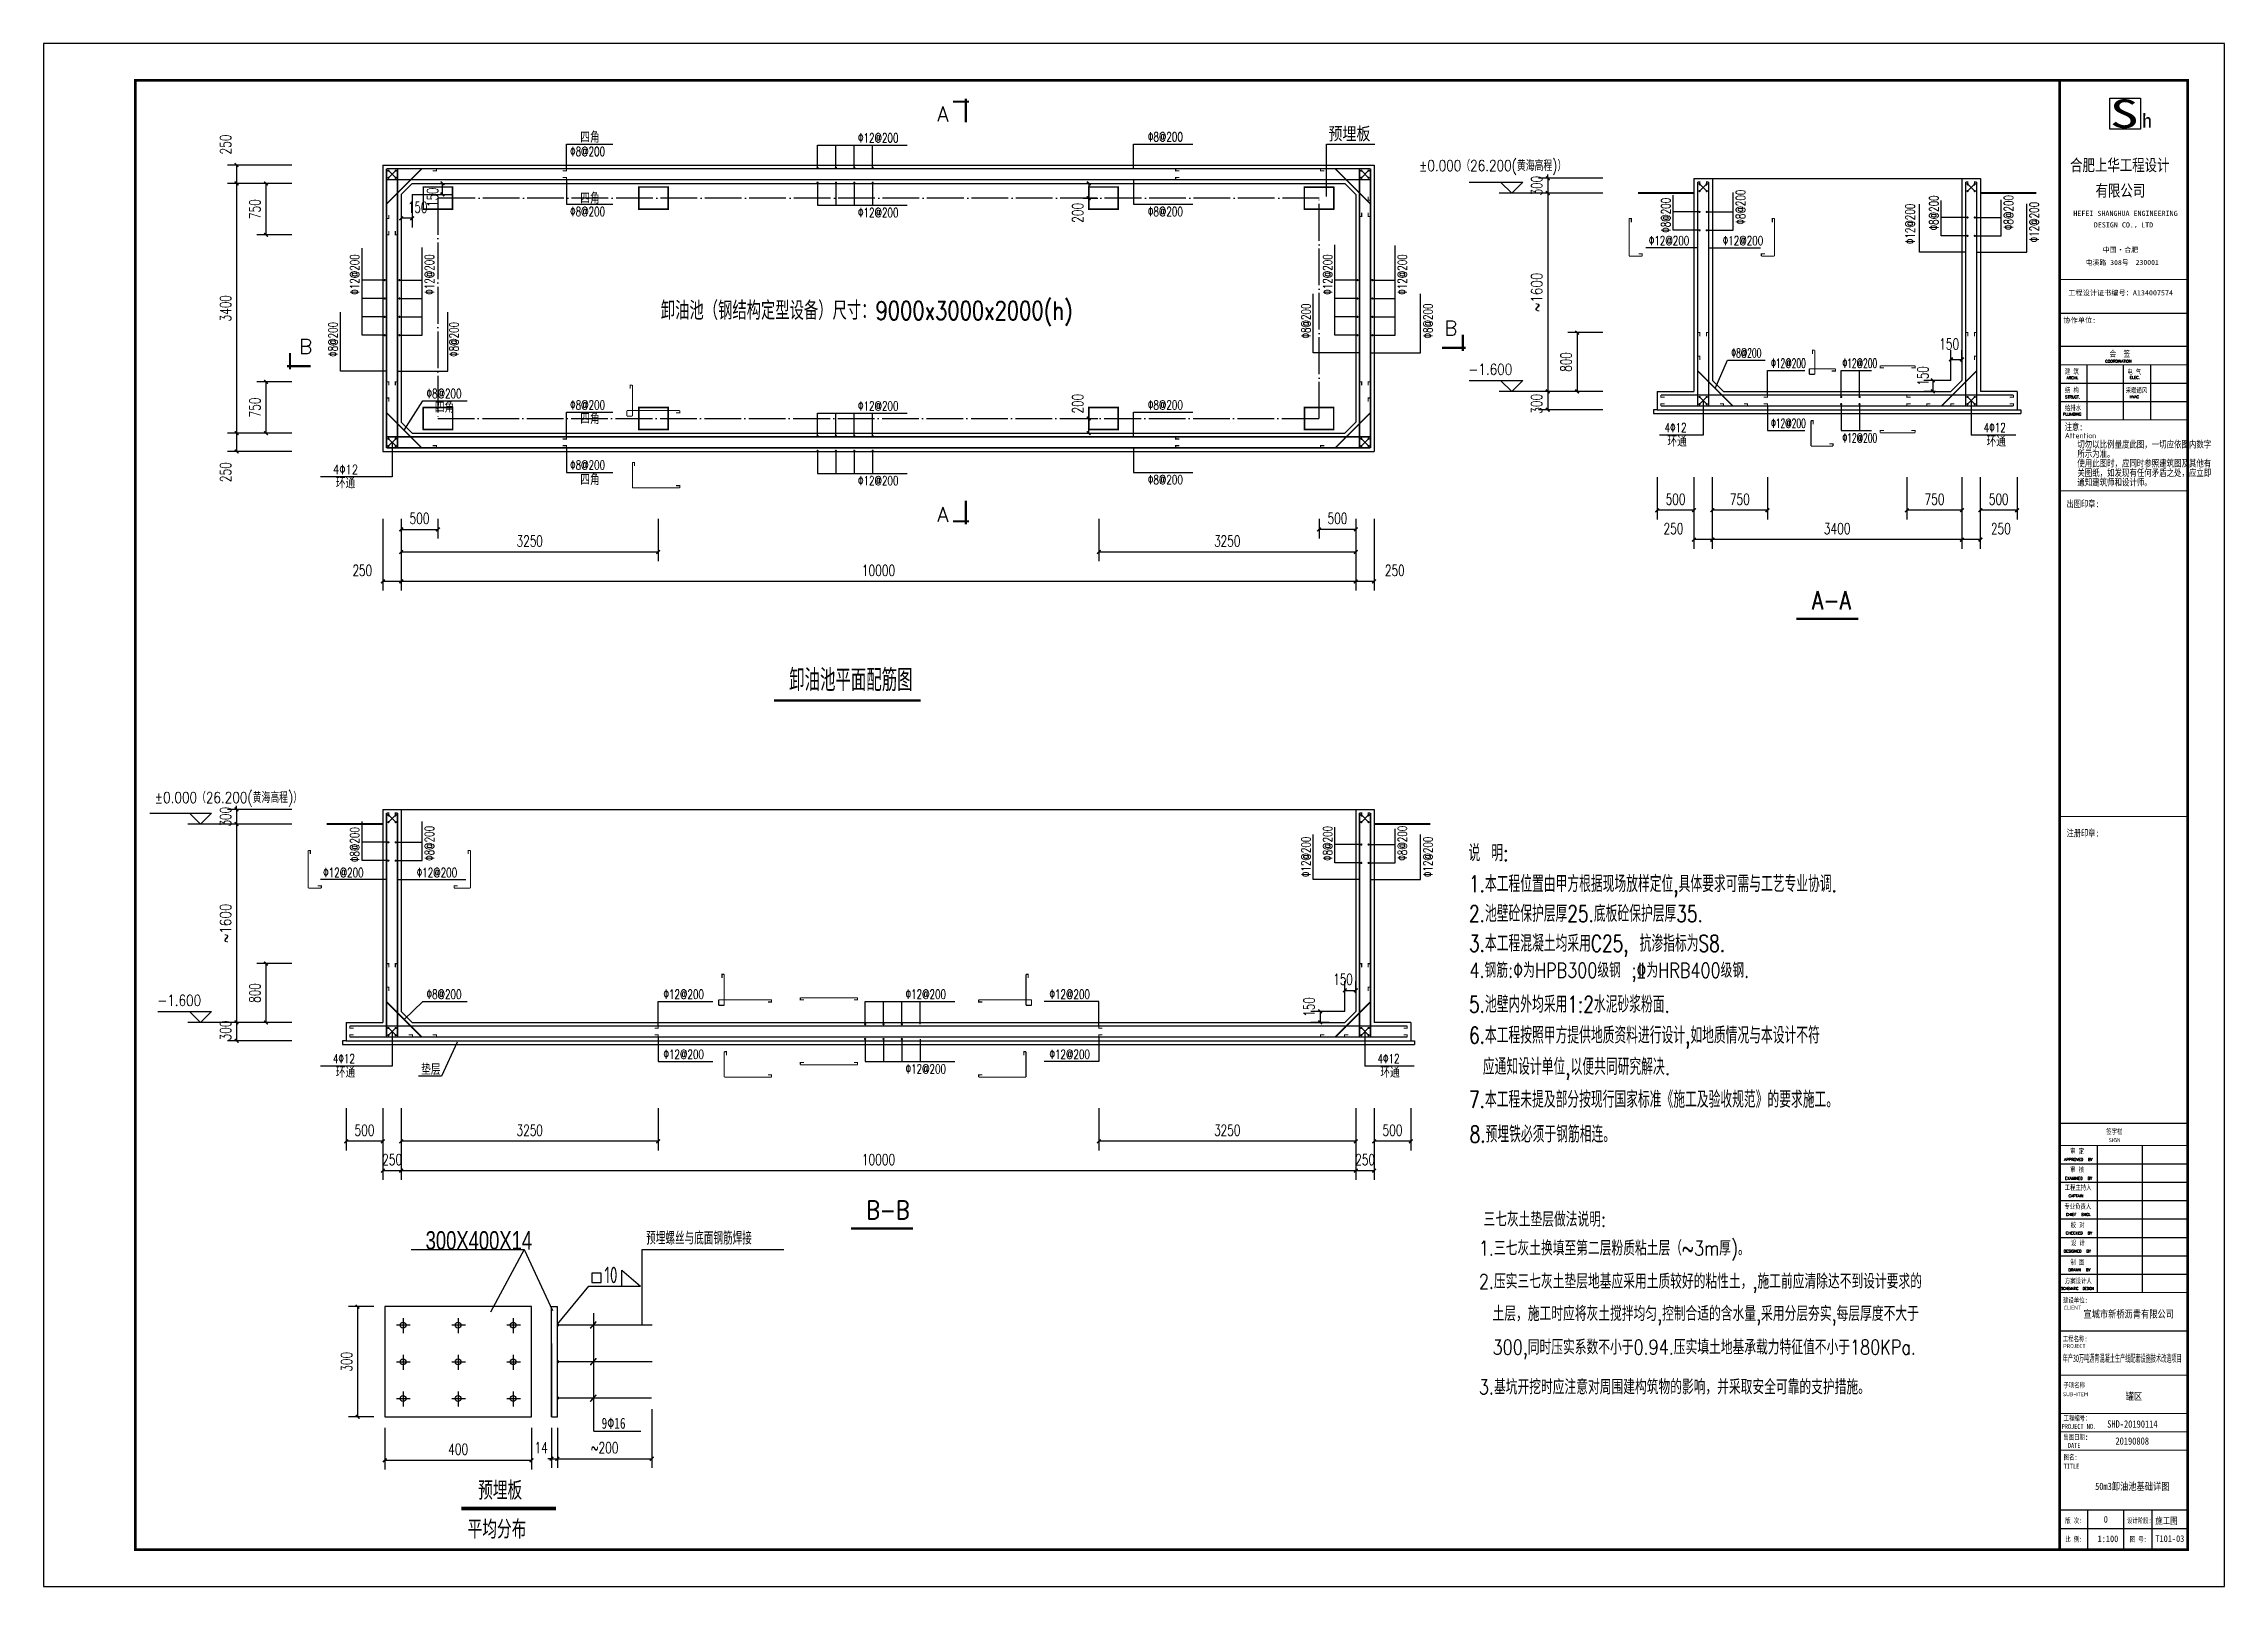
# Model space of a CAD drawing. Extents: x -957741 to -898341, y 107139 to 149139.
import ezdxf
from ezdxf.enums import TextEntityAlignment as Align

# ---------------------------------------------------------------- set-up
doc = ezdxf.new("R2010")
doc.units = 0
doc.header["$LTSCALE"] = 1000
doc.linetypes.add('DOTE', pattern=[2.42, 2, -0.2, 0.02, -0.2])
doc.layers.get('0').update_dxf_attribs({"linetype": 'CONTINUOUS'})
doc.layers.get('Defpoints').update_dxf_attribs({"linetype": 'CONTINUOUS'})
doc.layers.add('OTHER', color=7, linetype='CONTINUOUS')
doc.layers.add('TEXT', color=7, linetype='CONTINUOUS')
doc.styles.add('_HZTCH', font='txt.shx', dxfattribs={"width": 0.8, "bigfont": '!hztxt.shx'})
doc.styles.add('_HZTXT', font='txt', dxfattribs={"width": 0.8, "bigfont": 'HZTXT'})
doc.styles.add('_TXT', font='SIMPLEX.shx', dxfattribs={"width": 0.6})
doc.styles.add('DIM_FONT', font='SIMPLEX', dxfattribs={"width": 0.7, "bigfont": 'GBCBIG'})
doc.styles.add('HZ', font='txt.shx', dxfattribs={"width": 0.7, "height": 5, "bigfont": 'hztxt.shx'})
doc.styles.add('PDAHZTXT', font='pdatxt.shx', dxfattribs={"width": 0.75, "bigfont": 'pdahztxt.shx'})
doc.styles.add('STYLE-ARIAL', font='gbenor.shx', dxfattribs={"bigfont": 'gbcbig.shx'})
doc.styles.add('STYLE-黑体', font='simhei.ttf')
doc.styles.add('STYLE1', font='', dxfattribs={"width": 0.8})
doc.styles.add('TSSD', font='tssdeng.shx', dxfattribs={"width": 0.7, "bigfont": 'hztxt.shx'})
doc.styles.add('TXT', font='TXT')
doc.styles.add('黑体', font='simhei.ttf')
doc.styles.get('STYLE1').set_extended_font_data('SimSun')
doc.dimstyles.new('DIMN', dxfattribs={"dimtxt": 300, "dimasz": 100, "dimexe": 250, "dimexo": 300, "dimgap": 150, "dimtad": 1, "dimdec": 0, "dimzin": 0, "dimdsep": 46, "dimtxsty": 'DIM_FONT', "dimblk": 'ARCHTICK', "dimcen": 0.09, "dimclrt": 7, "dimazin": 2, "dimtfac": 1, "dimtdec": 0, "dimtix": 1, "dimtmove": 2, "dimatfit": 3, "dimldrblk": 'ARCHTICK', "dimfxl": 1, "dimtolj": 1, "dimtzin": 0, "dimarcsym": 0})

msp = doc.modelspace()

# ---------------------------------------------------------------- texts
at = {"layer": 'OTHER', "style": 'HZ'}
for s, height, p in [('A', 400, (-933401.4, 147023.6)), ('B', 400, (-919591.6, 141196.5)), ('B', 400, (-950781.3, 140696.5)), ('COORDINATION', 74.948, (-901587.8, 140454.5)), ('ARCHI.', 74.95, (-902640.4, 140003.3)), ('ELEC.', 74.95, (-900921, 140010.1)), ('PLUMBING', 74.95, (-902739.5, 139014.9)), ('STRUCT.', 74.95, (-902676.4, 139482.1)), ('HVAC', 74.95, (-900921, 139488)), ('A', 400, (-933401.4, 136121.3)), ('APPROVED  BY', 74.948, (-902706.1, 118722.5)), ('EXAMINED  BY', 74.948, (-902686.2, 118209.2)), ('CAPTAIN', 74.95, (-902585.7, 117730.1)), ('CHIEF  ENGI.', 74.948, (-902656.1, 117226.1)), ('CHECKED  BY', 74.948, (-902662.6, 116720.3)), ('DESIGNED  BY', 74.948, (-902720.4, 116225.2)), ('SCHEMATIC  DESIGN', 64.955, (-902789.5, 115216.1)), ('DRAWN  BY', 74.95, (-902587.3, 115715.7))]:
    msp.add_text(s, height=height, dxfattribs=at).set_placement(p)
at = {"layer": 'OTHER', "color": 7, "linetype": 'Continuous', "style": 'STYLE-黑体', "width": 1.5}
msp.add_text('S', height=773.8, dxfattribs=at).set_placement((-901463.6, 146845))
at = {"layer": 'OTHER'}
for s, height, style, width, p in [('四角', 300, '_HZTXT', 0.8, (-943123.1, 146443.9)), ('%%1308@200', 250, '_HZTXT', 0.7, (-927662.9, 146476.6)), ('预埋板', 350, 'STYLE1', 0.8, (-922746.6, 146513)), ('%%1308@200', 250, '_HZTXT', 0.7, (-943400.3, 146077.5)), ('%%13012@200', 250, '_HZTXT', 0.7, (-935559, 146449.2)), ('四角', 300, '_HZTXT', 0.8, (-943123.1, 144782.8)), ('%%1308@200', 250, '_HZTXT', 0.7, (-943400.3, 144441.8)), ('%%13012@200', 250, '_HZTXT', 0.7, (-935559, 144414.3)), ('%%1308@200', 250, '_HZTXT', 0.7, (-927662.9, 144441.8)), ('%%13012@200', 250, '_HZTXT', 0.7, (-914018.5, 143650.9)), ('%%13012@200', 250, '_HZTXT', 0.7, (-912004.9, 143650.9)), ('卸油池（钢结构定型设备）尺寸：9000x3000x2000(h)', 500, 'HZ', 0.78, (-940931.8, 141622.1)), ('%%1308@200', 250, '_HZTXT', 0.6, (-911769.2, 140592.8)), ('会  签', 167.66, '黑体', 0.75, (-901468.7, 140612)), ('%%13012@200', 250, '_HZTXT', 0.6, (-910687.7, 140314.1)), ('%%13012@200', 250, '_HZTXT', 0.6, (-908743.9, 140314.1)), ('建 筑', 139.72, '黑体', 0.75, (-902685.1, 140142.8)), ('电 气', 139.72, '黑体', 0.75, (-900987, 140137.5)), ('%%1308@200', 250, '_HZTXT', 0.7, (-947311.3, 139486.6)), ('结 构', 139.72, '黑体', 0.75, (-902685.1, 139639.4)), ('采暖通风', 139.72, '黑体', 0.75, (-901028.9, 139633.7)), ('四角', 300, '_HZTXT', 0.8, (-947084.5, 139093.2)), ('%%1308@200', 250, '_HZTXT', 0.7, (-943400.3, 139176.6)), ('四角', 300, '_HZTXT', 0.8, (-943123.1, 138783.2)), ('%%13012@200', 250, '_HZTXT', 0.7, (-935559, 139149.2)), ('%%1308@200', 250, '_HZTXT', 0.7, (-927662.9, 139176.6)), ('给排水', 139.72, '黑体', 0.75, (-902685.1, 139154.3)), ('4%%13012', 250, '_HZTXT', 0.7, (-913590.3, 138558.7)), ('环通', 300, '_HZTXT', 0.8, (-913513.2, 138165.3)), ('%%13012@200', 250, '_HZTXT', 0.6, (-910687.7, 138678.4)), ('%%13012@200', 250, '_HZTXT', 0.6, (-908743.9, 138279.3)), ('4%%13012', 250, '_HZTXT', 0.7, (-904896.4, 138558.7)), ('环通', 300, '_HZTXT', 0.8, (-904819.4, 138165.3)), ('注意:', 186.29, '黑体', 0.75, (-902688.4, 138614.5)), ('使用此图时，应同时参照建筑图及其他有', 187.651, '_HZTXT', 0.8, (-902347, 137603.5)), ('切勿以比例量度此图，一切应依图内数字', 187.651, '_HZTXT', 0.8, (-902347, 138119.3)), ('所示为准。', 187.65, '_HZTXT', 0.8, (-902347, 137861.4)), ('4%%13012', 250, '_TXT', 0.8, (-949860.8, 137421.2)), ('环通', 300, '_HZTXT', 0.8, (-949783.7, 137027.8)), ('%%1308@200', 250, '_HZTXT', 0.7, (-943400.3, 137540.9)), ('四角', 300, '_HZTXT', 0.8, (-943123.1, 137122.1)), ('%%13012@200', 250, '_HZTXT', 0.7, (-935559, 137114.3)), ('%%1308@200', 250, '_HZTXT', 0.7, (-927662.9, 137141.8)), ('通知建筑师和设计师。', 187.65, '_HZTXT', 0.8, (-902347, 137087.6)), ('关图纸，如发现有任何矛盾之处，应立即', 187.651, '_HZTXT', 0.8, (-902347, 137345.5)), ('出图印章:', 186.29, '黑体', 0.75, (-902637.9, 136517.9)), ('A-A', 500, 'HZ', 0.8, (-909578.8, 133736.9)), ('卸油池平面配筋图', 600, 'HZ', 0.7, (-937433.4, 131510.7)), ('说 明:', 450, '_HZTCH', 0.75, (-918928.6, 126880.3)), ('%%13012@200', 250, '_HZTXT', 0.7, (-950127.2, 126446.8)), ('%%13012@200', 250, '_HZTXT', 0.7, (-947579.4, 126446.8)), ('1.本工程位置由甲方根据现场放样定位,具体要求可需与工艺专业协调.', 450, '_HZTCH', 0.75, (-918916.3, 126038.9)), ('2.池壁砼保护层厚25.底板砼保护层厚35.', 450, '_HZTCH', 0.75, (-918916.3, 125228.2)), ('3.本工程混凝土均采用C25, 抗渗指标为S8.', 450, '_HZTCH', 0.75, (-918916.3, 124417.5)), ('4.钢筋:%%130为HPB300级钢 ;%%132为HRB400级钢.', 400, '_HZTXT', 0.8, (-918903.5, 123710.1)), ('%%1308@200', 250, '_HZTXT', 0.7, (-947311.3, 123135.2)), ('%%13012@200', 250, '_HZTXT', 0.7, (-940857.7, 123135.2)), ('%%13012@200', 250, '_HZTXT', 0.7, (-934263.3, 123135.2)), ('%%13012@200', 250, '_HZTXT', 0.7, (-930343.8, 123135.2)), ('5.池壁内外均采用1:2水泥砂浆粉面.', 450, '_HZTCH', 0.75, (-918916.3, 122759.2)), ('6.本工程按照甲方提供地质资料进行设计,如地质情况与本设计不符', 450, '_HZTCH', 0.75, (-918916.3, 121917.4)), ('4%%13012', 250, '_HZTXT', 0.7, (-949860.8, 121379.7)), ('环通', 300, '_HZTXT', 0.8, (-949783.7, 120986.3)), ('垫层', 300, '_HZTXT', 0.8, (-947458.4, 121062.3)), ('%%13012@200', 250, '_HZTXT', 0.7, (-940857.7, 121499.4)), ('%%13012@200', 250, '_HZTXT', 0.7, (-934263.3, 121100.3)), ('%%13012@200', 250, '_HZTXT', 0.7, (-930343.8, 121499.4)), ('4%%13012', 250, '_HZTXT', 0.7, (-921408.5, 121379.7)), ('环通', 300, '_HZTXT', 0.8, (-921331.5, 120986.3)), ('应通知设计单位,以便共同研究解决.', 450, '_HZTCH', 0.75, (-918539.4, 121062.1)), ('7.本工程未提及部分按现行国家标准《施工及验收规范》的要求施工。', 450, '_HZTCH', 0.75, (-918916.3, 120169.3)), ('8.预埋铁必须于钢筋相连。', 450, '_HZTCH', 0.75, (-918898.5, 119222.8)), ('签字栏', 139.72, '黑体', 0.75, (-901561.6, 119451.6)), ('审 定', 139.72, '黑体', 0.75, (-902543.7, 118920.6)), ('审 核', 139.72, '黑体', 0.75, (-902540.7, 118420.7)), ('B-B', 500, 'HZ', 0.8, (-935329.7, 117137.3)), ('工程主持人', 139.72, '黑体', 0.75, (-902692.9, 117929.5)), ('三七灰土垫层做法说明:', 400, '_HZTXT', 0.8, (-918521.7, 116929.6)), ('专业负责人', 139.72, '黑体', 0.75, (-902701.5, 117415.7)), ('校 对', 139.72, '黑体', 0.75, (-902525.5, 116907.8)), ('300X400X14', 500, 'PDAHZTXT', 0.75, (-947336.1, 116309.4)), ('预埋螺丝与底面钢筋焊接', 350, 'HZ', 0.65, (-941328.3, 116443.8)), ('1.三七灰土换填至第二层粉质粘土层（~3m厚)。', 400, '_HZTXT', 0.8, (-918647.8, 116145.5)), ('设 计', 139.72, '黑体', 0.75, (-902523, 116421.9)), ('制 图', 139.72, '黑体', 0.75, (-902537.2, 115898.7)), ('2.压实三七灰土垫层地基应采用土质较好的粘性土，,施工前应清除达不到设计要求的', 400, '_HZTXT', 0.8, (-918647.8, 115242.7)), ('方案设计人', 139.72, '黑体', 0.75, (-902686.8, 115387.5)), ('土层，施工时应将灰土搅拌均匀,控制合适的含水量,采用分层夯实,每层厚度不大于', 400, '_HZTXT', 0.8, (-918275.3, 114363.5)), ('300,同时压实系数不小于0.94.压实填土地基承载力特征值不小于180KPa.', 400, '_HZTXT', 0.8, (-918275.3, 113450.4)), ('年产30万吨沥青混凝土生产线配套设施技术改造项目', 200, '黑体', 0.5, (-902746.8, 113248.2)), ('3.基坑开挖时应注意对周围建构筑物的影响，并采取安全可靠的支护措施。', 400, '_HZTXT', 0.8, (-918647.8, 112366.5)), ('预埋板', 500, 'HZ', 0.8, (-945905.6, 109498.4)), ('平均分布', 500, 'HZ', 0.8, (-946192.6, 108440.4))]:
    msp.add_text(s, height=height, dxfattribs=dict(at, style=style, width=width)).set_placement(p)
at = {"layer": 'OTHER', "color": 7, "linetype": 'Continuous'}
for s, height, style, p in [('h', 386.9, 'STYLE-黑体', (-900582, 146849.6)), ('CLIENT', 107.48, 'STYLE-ARIAL', (-902713.7, 114669.9)), ('SUB-ITEM', 107.48, 'STYLE-ARIAL', (-902740.7, 112315.5))]:
    msp.add_text(s, height=height, dxfattribs=dict(at, style=style)).set_placement(p)
at = {"layer": 'OTHER', "width": 0.8}
for s, height, style, p in [('%%P0.000（26.200(黄海高程)）', 300, 'DIM_FONT', (-918271.8, 145796.7)), ('-1.600', 300, 'DIM_FONT', (-918334.3, 140271.7)), ('%%P0.000（26.200(黄海高程)）', 300, 'DIM_FONT', (-952708.1, 128593.6)), ('-1.600', 300, 'DIM_FONT', (-954046.4, 123092.7)), ('50m3卸油池基础详图', 200, '黑体', (-900850.5, 109868.3, -400))]:
    msp.add_text(s, height=height, dxfattribs=dict(at, style=style)).set_placement(p, align=Align.MIDDLE)
at = {"layer": 'OTHER', "linetype": 'Continuous', "style": 'STYLE-黑体'}
for s, height, width, p in [('合肥上华工程设计', 322.43, 0.769231, (-902543.3, 145672.1)), ('有限公司', 322.43, 0.769231, (-901850.4, 144977.9)), ('SHD-20190114', 200, 0.8, (-901532.1, 111459.1)), ('20190808', 200, 0.8, (-901308.8, 110995.4))]:
    msp.add_text(s, height=height, dxfattribs=dict(at, width=width)).set_placement(p)
at = {"layer": 'OTHER', "style": '_HZTXT', "width": 0.7}
for s, p in [('%%1308@200', (-911395.3, 144211.6)), ('%%1308@200', (-906130.2, 144055.1)), ('%%1308@200', (-904095.3, 144064.9)), ('%%1308@200', (-913430.2, 143989)), ('%%13012@200', (-906776.6, 143680.3)), ('%%13012@200', (-903398, 143728.9)), ('%%13012@200', (-949142.3, 142302.2)), ('%%13012@200', (-947107.4, 142302.2)), ('%%13012@200', (-922642.3, 142302.2)), ('%%13012@200', (-920607.4, 142302.2)), ('%%1308@200', (-923232.3, 141110.7)), ('%%1308@200', (-919910.1, 141110.7)), ('%%1308@200', (-949732.3, 140610.7)), ('%%1308@200', (-946438.9, 140610.7)), ('%%1308@200', (-949142.3, 126856.9)), ('%%1308@200', (-947107.4, 126890.3)), ('%%1308@200', (-922642.3, 126889.3)), ('%%1308@200', (-920607.4, 126895.6)), ('%%13012@200', (-923232.3, 126448.6)), ('%%13012@200', (-919910.1, 126448.6))]:
    msp.add_text(s, height=250, rotation=90, dxfattribs=at).set_placement(p)
at = {"layer": 'OTHER', "ltscale": 1.2, "style": '黑体'}
for s, height, p in [('HEFEI SHANGHUA ENGINEERING', 139.718, (-902456.1, 144447.9)), ('DESIGN CO.，LTD', 139.718, (-901898.4, 144134.3)), ('工程设计证书编号：A134007574', 139.718, (-902594.1, 142285.5)), ('协作单位:', 139.72, (-902726, 141540.2))]:
    msp.add_text(s, height=height, dxfattribs=at).set_placement(p)
at = {"layer": 'OTHER', "linetype": 'Continuous'}
for s, height, style, p in [('屯溪路 308号', 134.34, 'STYLE-黑体', (-902120.5, 143113.7)), ('中国·合肥', 134.34, 'STYLE-黑体', (-901653.2, 143460.3)), ('230001', 134.34, 'STYLE-黑体', (-900757.6, 143115.9)), ('Attention', 143.3, 'STYLE-ARIAL', (-902689.1, 138396.4))]:
    msp.add_text(s, height=height, dxfattribs=dict(at, style=style)).set_placement(p)
at = {"layer": 'OTHER', "color": 7}
for s, height, style, width, p in [('注册印章:', 186.29, '黑体', 0.75, (-902637.9, 127553.4)), ('建设单位:', 139.72, '黑体', 0.75, (-902734.9, 114861.7)), ('工程名称:', 139.72, '黑体', 0.75, (-902741.8, 113809.3)), ('子项名称', 139.72, '黑体', 0.75, (-902726.4, 112548.7)), ('9%%13016', 300, 'TXT', 0.75, (-942543, 111430)), ('工程编号：', 139.72, '黑体', 0.75, (-902723.7, 111650.1)), ('出图日期', 139.72, '黑体', 0.75, (-902728.2, 111134)), (':', 150.5, '_TXT', 0.6, (-902118.9, 111134)), ('图名:', 139.72, '黑体', 0.75, (-902717.9, 110587)), ('TITLE', 139.72, '黑体', 0.75, (-902719.4, 110340.9)), ('版 次:', 139.72, '黑体', 0.75, (-902677.6, 108861.1)), ('设计阶段:', 139.72, '黑体', 0.75, (-900994, 108861.2)), ('比 例:', 139.72, '黑体', 0.75, (-902676.4, 108353.9)), ('图 号:', 139.72, '黑体', 0.75, (-900920.9, 108351.2))]:
    msp.add_text(s, height=height, dxfattribs=dict(at, style=style, width=width)).set_placement(p)
at = {"layer": 'OTHER', "style": 'STYLE-ARIAL'}
msp.add_text('SIGN', height=107.48, dxfattribs=at).set_placement((-901331.1, 119287.7), align=Align.MIDDLE_CENTER)
msp.add_text('SIGN', height=107.48, dxfattribs=at).set_placement((-901331.1, 119287.7), align=Align.MIDDLE_CENTER)
at = {"layer": 'OTHER', "color": 7, "linetype": 'ByBlock', "style": 'TSSD', "width": 0.7}
msp.add_text('10', height=450, dxfattribs=at).set_placement((-942466.6, 115391.9))
at = {"layer": 'OTHER', "style": '黑体', "width": 0.8}
msp.add_text('宣城市新桥沥青有限公司', height=200, dxfattribs=at).set_placement((-900947.2, 114453.1), align=Align.CENTER)
at = {"layer": 'OTHER', "color": 7, "linetype": 'Continuous', "style": 'STYLE-ARIAL'}
msp.add_text('PROJECT', height=107.48, dxfattribs=at).set_placement((-902425.3, 113681.5), align=Align.MIDDLE_CENTER)
at = {"layer": 'OTHER', "linetype": 'Continuous', "style": 'STYLE-黑体', "width": 0.8}
msp.add_text('罐区', height=200, dxfattribs=at).set_placement((-900805.9, 112213.8), align=Align.CENTER)
at = {"layer": 'OTHER', "color": 7, "style": '黑体', "width": 0.75}
for s, height, p in [('PROJECT NO.', 139.718, (-902303.8, 111492.1)), ('DATE', 139.72, (-902432.8, 110976))]:
    msp.add_text(s, height=height, dxfattribs=at).set_placement(p, align=Align.MIDDLE_CENTER)
at = {"layer": 'OTHER', "color": 3, "linetype": 'Continuous', "style": 'STYLE-黑体', "width": 0.8}
for s, p in [('0', (-901627.7, 108873.6)), ('施工图', (-900221, 108833.7)), ('1:100', (-901794.6, 108343.8)), ('T101-03', (-900221.3, 108348.9))]:
    msp.add_text(s, height=180, dxfattribs=at).set_placement(p)

# ---------------------------------------------------------------- blocks, each defined once
blk = doc.blocks.new('_ArchTick')
at = {"color": 0, "linetype": 'ByBlock', "const_width": 0.4}
blk.add_lwpolyline([(-0.5, -0.5), (0.5, 0.5)], dxfattribs=at)
blk = doc.blocks.new('*D68')
at = {"layer": 'Defpoints', "color": 0, "transparency": 16777216}
for p in [(-950685, 138534), (-952485, 138034), (-950685, 138034)]:
    blk.add_point(p, dxfattribs=at)
at = {"layer": 'OTHER', "color": 0, "lineweight": -2, "transparency": 16777216}
for p, q in [((-950985, 138534), (-952735, 138534)), ((-952485, 138534), (-952485, 138034)), ((-950985, 138034), (-952735, 138034))]:
    blk.add_line(p, q, dxfattribs=at)
at = {"layer": 'OTHER', "color": 0, "lineweight": -2, "transparency": 16777216, "xscale": 100, "yscale": 100, "zscale": 100}
for p, rotation in [((-952485, 138534), 90), ((-952485, 138034), 270)]:
    blk.add_blockref('_ArchTick', p, dxfattribs=dict(at, rotation=rotation))
at = {"layer": 'OTHER', "color": 7, "transparency": 16777216, "insert": (-952785, 137474), "char_height": 300, "attachment_point": 5, "rotation": 90, "style": 'DIM_FONT'}
blk.add_mtext('\\A1;250', dxfattribs=at)
blk = doc.blocks.new('*D69')
at = {"layer": 'Defpoints', "color": 0, "transparency": 16777216}
for p in [(-948001, 120458), (-922001, 120458), (-948001, 118456)]:
    blk.add_point(p, dxfattribs=at)
at = {"layer": 'OTHER', "color": 0, "lineweight": -2, "transparency": 16777216}
for p, q in [((-948001, 120158), (-948001, 118206)), ((-922001, 120158), (-922001, 118206)), ((-922001, 118456), (-948001, 118456))]:
    blk.add_line(p, q, dxfattribs=at)
at = {"layer": 'OTHER', "color": 0, "lineweight": -2, "transparency": 16777216, "xscale": 100, "yscale": 100, "zscale": 100, "rotation": 180}
blk.add_blockref('_ArchTick', (-948001, 118456), dxfattribs=at)
at = {"layer": 'OTHER', "color": 0, "lineweight": -2, "transparency": 16777216, "xscale": 100, "yscale": 100, "zscale": 100}
blk.add_blockref('_ArchTick', (-922001, 118456), dxfattribs=at)
at = {"layer": 'OTHER', "color": 7, "transparency": 16777216, "insert": (-935001, 118756), "char_height": 300, "attachment_point": 5, "style": 'DIM_FONT'}
blk.add_mtext('\\A1;10000', dxfattribs=at)
blk = doc.blocks.new('*D70')
at = {"layer": 'Defpoints', "color": 0, "transparency": 16777216}
for p in [(-948001, 136499), (-922001, 136499), (-948001, 134497)]:
    blk.add_point(p, dxfattribs=at)
at = {"layer": 'OTHER', "color": 0, "lineweight": -2, "transparency": 16777216}
for p, q in [((-948001, 136199), (-948001, 134247)), ((-922001, 136199), (-922001, 134247)), ((-922001, 134497), (-948001, 134497))]:
    blk.add_line(p, q, dxfattribs=at)
at = {"layer": 'OTHER', "color": 0, "lineweight": -2, "transparency": 16777216, "xscale": 100, "yscale": 100, "zscale": 100, "rotation": 180}
blk.add_blockref('_ArchTick', (-948001, 134497), dxfattribs=at)
at = {"layer": 'OTHER', "color": 0, "lineweight": -2, "transparency": 16777216, "xscale": 100, "yscale": 100, "zscale": 100}
blk.add_blockref('_ArchTick', (-922001, 134497), dxfattribs=at)
at = {"layer": 'OTHER', "color": 7, "transparency": 16777216, "insert": (-935001, 134797), "char_height": 300, "attachment_point": 5, "style": 'DIM_FONT'}
blk.add_mtext('\\A1;10000', dxfattribs=at)
blk = doc.blocks.new('*D71')
at = {"layer": 'Defpoints', "color": 0, "transparency": 16777216}
for p in [(-929001, 136499), (-922001, 136499), (-929001, 135297)]:
    blk.add_point(p, dxfattribs=at)
at = {"layer": 'OTHER', "color": 0, "lineweight": -2, "transparency": 16777216}
for p, q in [((-929001, 136199), (-929001, 135047)), ((-922001, 136199), (-922001, 135047)), ((-922001, 135297), (-929001, 135297))]:
    blk.add_line(p, q, dxfattribs=at)
at = {"layer": 'OTHER', "color": 0, "lineweight": -2, "transparency": 16777216, "xscale": 100, "yscale": 100, "zscale": 100}
for p, rotation in [((-929001, 135297), 179.9999999999998), ((-922001, 135297), 359.9999999999998)]:
    blk.add_blockref('_ArchTick', p, dxfattribs=dict(at, rotation=rotation))
at = {"layer": 'OTHER', "color": 7, "transparency": 16777216, "insert": (-925501, 135597), "char_height": 300, "attachment_point": 5, "style": 'DIM_FONT'}
blk.add_mtext('\\A1;3250', dxfattribs=at)
blk = doc.blocks.new('*D72')
at = {"layer": 'Defpoints', "color": 0, "transparency": 16777216}
for p in [(-929001, 120458), (-922001, 120458), (-929001, 119256)]:
    blk.add_point(p, dxfattribs=at)
at = {"layer": 'OTHER', "color": 0, "lineweight": -2, "transparency": 16777216}
for p, q in [((-929001, 120158), (-929001, 119006)), ((-922001, 120158), (-922001, 119006)), ((-922001, 119256), (-929001, 119256))]:
    blk.add_line(p, q, dxfattribs=at)
at = {"layer": 'OTHER', "color": 0, "lineweight": -2, "transparency": 16777216, "xscale": 100, "yscale": 100, "zscale": 100}
for p, rotation in [((-929001, 119256), 179.9999999999998), ((-922001, 119256), 359.9999999999998)]:
    blk.add_blockref('_ArchTick', p, dxfattribs=dict(at, rotation=rotation))
at = {"layer": 'OTHER', "color": 7, "transparency": 16777216, "insert": (-925501, 119556), "char_height": 300, "attachment_point": 5, "style": 'DIM_FONT'}
blk.add_mtext('\\A1;3250', dxfattribs=at)
blk = doc.blocks.new('*D73')
at = {"layer": 'Defpoints', "color": 0, "transparency": 16777216}
for p in [(-941177, 112267), (-943748, 111755), (-941177, 110613)]:
    blk.add_point(p, dxfattribs=at)
at = {"layer": 'OTHER', "color": 0, "lineweight": -2, "transparency": 16777216}
for p, q in [((-941177, 111967), (-941177, 110363)), ((-943748, 111455), (-943748, 110363)), ((-943748, 110613), (-941177, 110613))]:
    blk.add_line(p, q, dxfattribs=at)
at = {"layer": 'OTHER', "color": 0, "lineweight": -2, "transparency": 16777216, "xscale": 100, "yscale": 100, "zscale": 100, "rotation": 180}
blk.add_blockref('_ArchTick', (-943748, 110613), dxfattribs=at)
at = {"layer": 'OTHER', "color": 0, "lineweight": -2, "transparency": 16777216, "xscale": 100, "yscale": 100, "zscale": 100}
blk.add_blockref('_ArchTick', (-941177, 110613), dxfattribs=at)
at = {"layer": 'OTHER', "color": 7, "transparency": 16777216, "insert": (-942462, 110913), "char_height": 300, "attachment_point": 5, "style": 'DIM_FONT'}
blk.add_mtext('\\A1;~200', dxfattribs=at)
blk = doc.blocks.new('*D74')
at = {"layer": 'Defpoints', "color": 0, "transparency": 16777216}
for p in [(-948450, 114755), (-949190, 111755), (-948450, 111755)]:
    blk.add_point(p, dxfattribs=at)
at = {"layer": 'OTHER', "color": 0, "lineweight": -2, "transparency": 16777216}
for p, q in [((-948750, 114755), (-949440, 114755)), ((-949190, 114755), (-949190, 111755)), ((-948750, 111755), (-949440, 111755))]:
    blk.add_line(p, q, dxfattribs=at)
at = {"layer": 'OTHER', "color": 0, "lineweight": -2, "transparency": 16777216, "xscale": 100, "yscale": 100, "zscale": 100}
for p, rotation in [((-949190, 114755), 90), ((-949190, 111755), 270)]:
    blk.add_blockref('_ArchTick', p, dxfattribs=dict(at, rotation=rotation))
at = {"layer": 'OTHER', "color": 7, "transparency": 16777216, "insert": (-949490, 113255), "char_height": 300, "attachment_point": 5, "rotation": 90, "style": 'DIM_FONT'}
blk.add_mtext('\\A1;300', dxfattribs=at)
blk = doc.blocks.new('*D75')
at = {"layer": 'Defpoints', "color": 0, "transparency": 16777216}
for p in [(-948450, 111755), (-944450, 111755), (-944450, 110572)]:
    blk.add_point(p, dxfattribs=at)
at = {"layer": 'OTHER', "color": 0, "lineweight": -2, "transparency": 16777216}
for p, q in [((-948450, 111455), (-948450, 110322)), ((-944450, 111455), (-944450, 110322)), ((-948450, 110572), (-944450, 110572))]:
    blk.add_line(p, q, dxfattribs=at)
at = {"layer": 'OTHER', "color": 0, "lineweight": -2, "transparency": 16777216, "xscale": 100, "yscale": 100, "zscale": 100, "rotation": 180}
blk.add_blockref('_ArchTick', (-948450, 110572), dxfattribs=at)
at = {"layer": 'OTHER', "color": 0, "lineweight": -2, "transparency": 16777216, "xscale": 100, "yscale": 100, "zscale": 100}
blk.add_blockref('_ArchTick', (-944450, 110572), dxfattribs=at)
at = {"layer": 'OTHER', "color": 7, "transparency": 16777216, "insert": (-946450, 110872), "char_height": 300, "attachment_point": 5, "style": 'DIM_FONT'}
blk.add_mtext('\\A1;400', dxfattribs=at)
blk = doc.blocks.new('*D76')
at = {"layer": 'Defpoints', "color": 0, "transparency": 16777216}
for p in [(-943908, 111755), (-943748, 111755), (-943748, 110613)]:
    blk.add_point(p, dxfattribs=at)
at = {"layer": 'OTHER', "color": 0, "lineweight": -2, "transparency": 16777216}
for p, q in [((-943908, 111455), (-943908, 110363)), ((-943748, 111455), (-943748, 110363)), ((-943908, 110613), (-944008, 110613)), ((-943908, 110613), (-943748, 110613)), ((-943748, 110613), (-943648, 110613))]:
    blk.add_line(p, q, dxfattribs=at)
at = {"layer": 'OTHER', "color": 0, "lineweight": -2, "transparency": 16777216, "xscale": 100, "yscale": 100, "zscale": 100}
blk.add_blockref('_ArchTick', (-943908, 110613), dxfattribs=at)
at = {"layer": 'OTHER', "color": 0, "lineweight": -2, "transparency": 16777216, "xscale": 100, "yscale": 100, "zscale": 100, "rotation": 180}
blk.add_blockref('_ArchTick', (-943748, 110613), dxfattribs=at)
at = {"layer": 'OTHER', "color": 7, "transparency": 16777216, "insert": (-944188, 110913), "char_height": 300, "attachment_point": 5, "style": 'DIM_FONT'}
blk.add_mtext('\\A1;14', dxfattribs=at)
blk = doc.blocks.new('*D77')
at = {"layer": 'Defpoints', "color": 0, "transparency": 16777216}
for p in [(-950685, 127893), (-952485, 122493), (-950685, 122493)]:
    blk.add_point(p, dxfattribs=at)
at = {"layer": 'OTHER', "color": 0, "lineweight": -2, "transparency": 16777216}
for p, q in [((-950985, 127893), (-952735, 127893)), ((-952485, 127893), (-952485, 122493)), ((-950985, 122493), (-952735, 122493))]:
    blk.add_line(p, q, dxfattribs=at)
at = {"layer": 'OTHER', "color": 0, "lineweight": -2, "transparency": 16777216, "xscale": 100, "yscale": 100, "zscale": 100}
for p, rotation in [((-952485, 127893), 90), ((-952485, 122493), 270)]:
    blk.add_blockref('_ArchTick', p, dxfattribs=dict(at, rotation=rotation))
at = {"layer": 'OTHER', "color": 7, "transparency": 16777216, "insert": (-952785, 125193), "char_height": 300, "attachment_point": 5, "rotation": 90, "style": '_HZTCH'}
blk.add_mtext('\\A1;~1600', dxfattribs=at)
blk = doc.blocks.new('*D78')
at = {"layer": 'Defpoints', "color": 0, "transparency": 16777216}
for p in [(-948501, 120458), (-948001, 120458), (-948501, 118456)]:
    blk.add_point(p, dxfattribs=at)
at = {"layer": 'OTHER', "color": 0, "lineweight": -2, "transparency": 16777216}
for p, q in [((-948501, 120158), (-948501, 118206)), ((-948001, 120158), (-948001, 118206)), ((-948001, 118456), (-948501, 118456))]:
    blk.add_line(p, q, dxfattribs=at)
at = {"layer": 'OTHER', "color": 0, "lineweight": -2, "transparency": 16777216, "xscale": 100, "yscale": 100, "zscale": 100, "rotation": 180}
blk.add_blockref('_ArchTick', (-948501, 118456), dxfattribs=at)
at = {"layer": 'OTHER', "color": 0, "lineweight": -2, "transparency": 16777216, "xscale": 100, "yscale": 100, "zscale": 100}
blk.add_blockref('_ArchTick', (-948001, 118456), dxfattribs=at)
at = {"layer": 'OTHER', "color": 7, "transparency": 16777216, "insert": (-948250, 118756), "char_height": 300, "attachment_point": 5, "style": 'DIM_FONT'}
blk.add_mtext('\\A1;250', dxfattribs=at)
blk = doc.blocks.new('*D79')
at = {"layer": 'Defpoints', "color": 0, "transparency": 16777216}
for p in [(-950685, 122493), (-952485, 121993), (-950685, 121993)]:
    blk.add_point(p, dxfattribs=at)
at = {"layer": 'OTHER', "color": 0, "lineweight": -2, "transparency": 16777216}
for p, q in [((-950985, 122493), (-952735, 122493)), ((-952485, 122493), (-952485, 121993)), ((-950985, 121993), (-952735, 121993))]:
    blk.add_line(p, q, dxfattribs=at)
at = {"layer": 'OTHER', "color": 0, "lineweight": -2, "transparency": 16777216, "xscale": 100, "yscale": 100, "zscale": 100}
for p, rotation in [((-952485, 122493), 90), ((-952485, 121993), 270)]:
    blk.add_blockref('_ArchTick', p, dxfattribs=dict(at, rotation=rotation))
at = {"layer": 'OTHER', "color": 7, "transparency": 16777216, "insert": (-952785, 122273), "char_height": 300, "attachment_point": 5, "rotation": 90, "style": 'DIM_FONT'}
blk.add_mtext('\\A1;300', dxfattribs=at)
blk = doc.blocks.new('*D80')
at = {"layer": 'Defpoints', "color": 0, "transparency": 16777216}
for p in [(-949501, 120458), (-948501, 120458), (-949501, 119256)]:
    blk.add_point(p, dxfattribs=at)
at = {"layer": 'OTHER', "color": 0, "lineweight": -2, "transparency": 16777216}
for p, q in [((-949501, 120158), (-949501, 119006)), ((-948501, 120158), (-948501, 119006)), ((-948501, 119256), (-949501, 119256))]:
    blk.add_line(p, q, dxfattribs=at)
at = {"layer": 'OTHER', "color": 0, "lineweight": -2, "transparency": 16777216, "xscale": 100, "yscale": 100, "zscale": 100}
for p, rotation in [((-949501, 119256), 180.0000000000017), ((-948501, 119256), 1.678657213233237e-12)]:
    blk.add_blockref('_ArchTick', p, dxfattribs=dict(at, rotation=rotation))
at = {"layer": 'OTHER', "color": 7, "transparency": 16777216, "insert": (-949001, 119556), "char_height": 300, "attachment_point": 5, "style": 'DIM_FONT'}
blk.add_mtext('\\A1;500', dxfattribs=at)
blk = doc.blocks.new('*D81')
at = {"layer": 'Defpoints', "color": 0, "transparency": 16777216}
for p in [(-950685, 124093), (-951685, 122493), (-950685, 122493)]:
    blk.add_point(p, dxfattribs=at)
at = {"layer": 'OTHER', "color": 0, "lineweight": -2, "transparency": 16777216}
for p, q in [((-950985, 124093), (-951935, 124093)), ((-951685, 124093), (-951685, 122493)), ((-950985, 122493), (-951935, 122493))]:
    blk.add_line(p, q, dxfattribs=at)
at = {"layer": 'OTHER', "color": 0, "lineweight": -2, "transparency": 16777216, "xscale": 100, "yscale": 100, "zscale": 100}
for p, rotation in [((-951685, 124093), 90), ((-951685, 122493), 270)]:
    blk.add_blockref('_ArchTick', p, dxfattribs=dict(at, rotation=rotation))
at = {"layer": 'OTHER', "color": 7, "transparency": 16777216, "insert": (-951985, 123293), "char_height": 300, "attachment_point": 5, "rotation": 90, "style": 'DIM_FONT'}
blk.add_mtext('\\A1;800', dxfattribs=at)
blk = doc.blocks.new('*D82')
at = {"layer": 'Defpoints', "color": 0, "transparency": 16777216}
for p in [(-948001, 120458), (-941001, 120458), (-948001, 119256)]:
    blk.add_point(p, dxfattribs=at)
at = {"layer": 'OTHER', "color": 0, "lineweight": -2, "transparency": 16777216}
for p, q in [((-948001, 120158), (-948001, 119006)), ((-941001, 120158), (-941001, 119006)), ((-941001, 119256), (-948001, 119256))]:
    blk.add_line(p, q, dxfattribs=at)
at = {"layer": 'OTHER', "color": 0, "lineweight": -2, "transparency": 16777216, "xscale": 100, "yscale": 100, "zscale": 100}
for p, rotation in [((-948001, 119256), 179.9999999999998), ((-941001, 119256), 359.9999999999998)]:
    blk.add_blockref('_ArchTick', p, dxfattribs=dict(at, rotation=rotation))
at = {"layer": 'OTHER', "color": 7, "transparency": 16777216, "insert": (-944501, 119556), "char_height": 300, "attachment_point": 5, "style": 'DIM_FONT'}
blk.add_mtext('\\A1;3250', dxfattribs=at)
blk = doc.blocks.new('*D83')
at = {"layer": 'Defpoints', "color": 0, "transparency": 16777216}
for p in [(-952485, 127893), (-950685, 128293), (-950685, 127893)]:
    blk.add_point(p, dxfattribs=at)
at = {"layer": 'OTHER', "color": 0, "lineweight": -2, "transparency": 16777216}
for p, q in [((-952485, 128293), (-952485, 128393)), ((-950985, 128293), (-952735, 128293)), ((-950985, 127893), (-952735, 127893)), ((-952485, 128293), (-952485, 127893)), ((-952485, 127893), (-952485, 127793))]:
    blk.add_line(p, q, dxfattribs=at)
at = {"layer": 'OTHER', "color": 0, "lineweight": -2, "transparency": 16777216, "xscale": 100, "yscale": 100, "zscale": 100}
for p, rotation in [((-952485, 128293), 270), ((-952485, 127893), 90)]:
    blk.add_blockref('_ArchTick', p, dxfattribs=dict(at, rotation=rotation))
at = {"layer": 'OTHER', "color": 7, "transparency": 16777216, "insert": (-952785, 128093), "char_height": 300, "attachment_point": 5, "rotation": 90, "style": 'DIM_FONT'}
blk.add_mtext('\\A1;300', dxfattribs=at)
blk = doc.blocks.new('*D84')
at = {"layer": 'Defpoints', "color": 0, "transparency": 16777216}
for p in [(-948501, 136499), (-948001, 136499), (-948501, 134497)]:
    blk.add_point(p, dxfattribs=at)
at = {"layer": 'OTHER', "color": 0, "lineweight": -2, "transparency": 16777216}
for p, q in [((-948501, 136199), (-948501, 134247)), ((-948001, 136199), (-948001, 134247)), ((-948001, 134497), (-948501, 134497))]:
    blk.add_line(p, q, dxfattribs=at)
at = {"layer": 'OTHER', "color": 0, "lineweight": -2, "transparency": 16777216, "xscale": 100, "yscale": 100, "zscale": 100, "rotation": 180}
blk.add_blockref('_ArchTick', (-948501, 134497), dxfattribs=at)
at = {"layer": 'OTHER', "color": 0, "lineweight": -2, "transparency": 16777216, "xscale": 100, "yscale": 100, "zscale": 100}
blk.add_blockref('_ArchTick', (-948001, 134497), dxfattribs=at)
at = {"layer": 'OTHER', "color": 7, "transparency": 16777216, "insert": (-949061, 134797), "char_height": 300, "attachment_point": 5, "style": 'DIM_FONT'}
blk.add_mtext('\\A1;250', dxfattribs=at)
blk = doc.blocks.new('*D85')
at = {"layer": 'Defpoints', "color": 0, "transparency": 16777216}
for p in [(-948001, 136499), (-947001, 136505), (-947001, 135914)]:
    blk.add_point(p, dxfattribs=at)
at = {"layer": 'OTHER', "color": 0, "lineweight": -2, "transparency": 16777216}
for p, q in [((-948001, 136199), (-948001, 135664)), ((-947001, 136205), (-947001, 135664)), ((-948001, 135914), (-947001, 135914))]:
    blk.add_line(p, q, dxfattribs=at)
at = {"layer": 'OTHER', "color": 0, "lineweight": -2, "transparency": 16777216, "xscale": 100, "yscale": 100, "zscale": 100, "rotation": 180}
blk.add_blockref('_ArchTick', (-948001, 135914), dxfattribs=at)
at = {"layer": 'OTHER', "color": 0, "lineweight": -2, "transparency": 16777216, "xscale": 100, "yscale": 100, "zscale": 100}
blk.add_blockref('_ArchTick', (-947001, 135914), dxfattribs=at)
at = {"layer": 'OTHER', "color": 7, "transparency": 16777216, "insert": (-947501, 136214), "char_height": 300, "attachment_point": 5, "style": 'DIM_FONT'}
blk.add_mtext('\\A1;500', dxfattribs=at)
blk = doc.blocks.new('*D86')
at = {"layer": 'Defpoints', "color": 0, "transparency": 16777216}
for p in [(-948001, 136499), (-941001, 136499), (-948001, 135297)]:
    blk.add_point(p, dxfattribs=at)
at = {"layer": 'OTHER', "color": 0, "lineweight": -2, "transparency": 16777216}
for p, q in [((-948001, 136199), (-948001, 135047)), ((-941001, 136199), (-941001, 135047)), ((-941001, 135297), (-948001, 135297))]:
    blk.add_line(p, q, dxfattribs=at)
at = {"layer": 'OTHER', "color": 0, "lineweight": -2, "transparency": 16777216, "xscale": 100, "yscale": 100, "zscale": 100}
for p, rotation in [((-948001, 135297), 179.9999999999998), ((-941001, 135297), 359.9999999999998)]:
    blk.add_blockref('_ArchTick', p, dxfattribs=dict(at, rotation=rotation))
at = {"layer": 'OTHER', "color": 7, "transparency": 16777216, "insert": (-944501, 135597), "char_height": 300, "attachment_point": 5, "style": 'DIM_FONT'}
blk.add_mtext('\\A1;3250', dxfattribs=at)
blk = doc.blocks.new('*D87')
at = {"layer": 'Defpoints', "color": 0, "transparency": 16777216}
for p in [(-922001, 120458), (-921501, 120458), (-922001, 118456)]:
    blk.add_point(p, dxfattribs=at)
at = {"layer": 'OTHER', "color": 0, "lineweight": -2, "transparency": 16777216}
for p, q in [((-922001, 120158), (-922001, 118206)), ((-921501, 120158), (-921501, 118206)), ((-921501, 118456), (-922001, 118456))]:
    blk.add_line(p, q, dxfattribs=at)
at = {"layer": 'OTHER', "color": 0, "lineweight": -2, "transparency": 16777216, "xscale": 100, "yscale": 100, "zscale": 100, "rotation": 180}
blk.add_blockref('_ArchTick', (-922001, 118456), dxfattribs=at)
at = {"layer": 'OTHER', "color": 0, "lineweight": -2, "transparency": 16777216, "xscale": 100, "yscale": 100, "zscale": 100}
blk.add_blockref('_ArchTick', (-921501, 118456), dxfattribs=at)
at = {"layer": 'OTHER', "color": 7, "transparency": 16777216, "insert": (-921748, 118756), "char_height": 300, "attachment_point": 5, "style": 'DIM_FONT'}
blk.add_mtext('\\A1;250', dxfattribs=at)
blk = doc.blocks.new('*D88')
at = {"layer": 'Defpoints', "color": 0, "transparency": 16777216}
for p in [(-921501, 120458), (-920501, 120458), (-921501, 119256)]:
    blk.add_point(p, dxfattribs=at)
at = {"layer": 'OTHER', "color": 0, "lineweight": -2, "transparency": 16777216}
for p, q in [((-921501, 120158), (-921501, 119006)), ((-920501, 120158), (-920501, 119006)), ((-920501, 119256), (-921501, 119256))]:
    blk.add_line(p, q, dxfattribs=at)
at = {"layer": 'OTHER', "color": 0, "lineweight": -2, "transparency": 16777216, "xscale": 100, "yscale": 100, "zscale": 100}
for p, rotation in [((-921501, 119256), 180.0000000000017), ((-920501, 119256), 1.678657213233237e-12)]:
    blk.add_blockref('_ArchTick', p, dxfattribs=dict(at, rotation=rotation))
at = {"layer": 'OTHER', "color": 7, "transparency": 16777216, "insert": (-921001, 119556), "char_height": 300, "attachment_point": 5, "style": 'DIM_FONT'}
blk.add_mtext('\\A1;500', dxfattribs=at)
blk = doc.blocks.new('*D89')
at = {"layer": 'Defpoints', "color": 0, "transparency": 16777216}
for p in [(-922971, 122493), (-922422, 122493), (-922001, 122793)]:
    blk.add_point(p, dxfattribs=at)
at = {"layer": 'OTHER', "color": 0, "lineweight": -2, "transparency": 16777216}
for p, q in [((-922301, 122793), (-923221, 122793)), ((-922722, 122493), (-923221, 122493)), ((-922971, 122793), (-922971, 122493))]:
    blk.add_line(p, q, dxfattribs=at)
at = {"layer": 'OTHER', "color": 0, "lineweight": -2, "transparency": 16777216, "xscale": 100, "yscale": 100, "zscale": 100}
for p, rotation in [((-922971, 122793), 90), ((-922971, 122493), 270)]:
    blk.add_blockref('_ArchTick', p, dxfattribs=dict(at, rotation=rotation))
at = {"layer": 'OTHER', "color": 7, "transparency": 16777216, "insert": (-923271, 122912), "char_height": 300, "attachment_point": 5, "rotation": 90, "style": 'DIM_FONT'}
blk.add_mtext('\\A1;150', dxfattribs=at)
blk = doc.blocks.new('*D90')
at = {"layer": 'Defpoints', "color": 0, "transparency": 16777216}
for p in [(-922001, 123365), (-922001, 122987), (-922301, 122493)]:
    blk.add_point(p, dxfattribs=at)
at = {"layer": 'OTHER', "color": 0, "lineweight": -2, "transparency": 16777216}
for p, q in [((-922301, 122793), (-922301, 123615)), ((-922001, 123287), (-922001, 123615)), ((-922301, 123365), (-922001, 123365))]:
    blk.add_line(p, q, dxfattribs=at)
at = {"layer": 'OTHER', "color": 0, "lineweight": -2, "transparency": 16777216, "xscale": 100, "yscale": 100, "zscale": 100, "rotation": 180}
blk.add_blockref('_ArchTick', (-922301, 123365), dxfattribs=at)
at = {"layer": 'OTHER', "color": 0, "lineweight": -2, "transparency": 16777216, "xscale": 100, "yscale": 100, "zscale": 100}
blk.add_blockref('_ArchTick', (-922001, 123365), dxfattribs=at)
at = {"layer": 'OTHER', "color": 7, "transparency": 16777216, "insert": (-922348, 123665), "char_height": 300, "attachment_point": 5, "style": 'DIM_FONT'}
blk.add_mtext('\\A1;150', dxfattribs=at)
blk = doc.blocks.new('*D91')
at = {"layer": 'Defpoints', "color": 0, "transparency": 16777216}
for p in [(-912289, 137637), (-905489, 137637), (-912289, 135635)]:
    blk.add_point(p, dxfattribs=at)
at = {"layer": 'OTHER', "color": 0, "lineweight": -2, "transparency": 16777216}
for p, q in [((-912289, 137337), (-912289, 135385)), ((-905489, 137337), (-905489, 135385)), ((-905489, 135635), (-912289, 135635))]:
    blk.add_line(p, q, dxfattribs=at)
at = {"layer": 'OTHER', "color": 0, "lineweight": -2, "transparency": 16777216, "xscale": 100, "yscale": 100, "zscale": 100, "rotation": 180}
blk.add_blockref('_ArchTick', (-912289, 135635), dxfattribs=at)
at = {"layer": 'OTHER', "color": 0, "lineweight": -2, "transparency": 16777216, "xscale": 100, "yscale": 100, "zscale": 100}
blk.add_blockref('_ArchTick', (-905489, 135635), dxfattribs=at)
at = {"layer": 'OTHER', "color": 7, "transparency": 16777216, "insert": (-908889, 135935), "char_height": 300, "attachment_point": 5, "style": 'DIM_FONT'}
blk.add_mtext('\\A1;3400', dxfattribs=at)
blk = doc.blocks.new('*D92')
at = {"layer": 'Defpoints', "color": 0, "transparency": 16777216}
for p in [(-912289, 137637), (-910789, 137637), (-912289, 136435)]:
    blk.add_point(p, dxfattribs=at)
at = {"layer": 'OTHER', "color": 0, "lineweight": -2, "transparency": 16777216}
for p, q in [((-912289, 137337), (-912289, 136185)), ((-910789, 137337), (-910789, 136185)), ((-910789, 136435), (-912289, 136435))]:
    blk.add_line(p, q, dxfattribs=at)
at = {"layer": 'OTHER', "color": 0, "lineweight": -2, "transparency": 16777216, "xscale": 100, "yscale": 100, "zscale": 100}
for p, rotation in [((-912289, 136435), 179.9999999999989), ((-910789, 136435), 359.9999999999989)]:
    blk.add_blockref('_ArchTick', p, dxfattribs=dict(at, rotation=rotation))
at = {"layer": 'OTHER', "color": 7, "transparency": 16777216, "insert": (-911539, 136735), "char_height": 300, "attachment_point": 5, "style": 'DIM_FONT'}
blk.add_mtext('\\A1;750', dxfattribs=at)
blk = doc.blocks.new('*D93')
at = {"layer": 'Defpoints', "color": 0, "transparency": 16777216}
for p in [(-922001, 136499), (-921501, 136499), (-922001, 134497)]:
    blk.add_point(p, dxfattribs=at)
at = {"layer": 'OTHER', "color": 0, "lineweight": -2, "transparency": 16777216}
for p, q in [((-922001, 136199), (-922001, 134247)), ((-921501, 136199), (-921501, 134247)), ((-921501, 134497), (-922001, 134497))]:
    blk.add_line(p, q, dxfattribs=at)
at = {"layer": 'OTHER', "color": 0, "lineweight": -2, "transparency": 16777216, "xscale": 100, "yscale": 100, "zscale": 100, "rotation": 180}
blk.add_blockref('_ArchTick', (-922001, 134497), dxfattribs=at)
at = {"layer": 'OTHER', "color": 0, "lineweight": -2, "transparency": 16777216, "xscale": 100, "yscale": 100, "zscale": 100}
blk.add_blockref('_ArchTick', (-921501, 134497), dxfattribs=at)
at = {"layer": 'OTHER', "color": 7, "transparency": 16777216, "insert": (-920940, 134797), "char_height": 300, "attachment_point": 5, "style": 'DIM_FONT'}
blk.add_mtext('\\A1;250', dxfattribs=at)
blk = doc.blocks.new('*D94')
at = {"layer": 'Defpoints', "color": 0, "transparency": 16777216}
for p in [(-923001, 136505), (-922001, 136499), (-923001, 135914)]:
    blk.add_point(p, dxfattribs=at)
at = {"layer": 'OTHER', "color": 0, "lineweight": -2, "transparency": 16777216}
for p, q in [((-923001, 136205), (-923001, 135664)), ((-922001, 136199), (-922001, 135664)), ((-922001, 135914), (-923001, 135914))]:
    blk.add_line(p, q, dxfattribs=at)
at = {"layer": 'OTHER', "color": 0, "lineweight": -2, "transparency": 16777216, "xscale": 100, "yscale": 100, "zscale": 100, "rotation": 180}
blk.add_blockref('_ArchTick', (-923001, 135914), dxfattribs=at)
at = {"layer": 'OTHER', "color": 0, "lineweight": -2, "transparency": 16777216, "xscale": 100, "yscale": 100, "zscale": 100}
blk.add_blockref('_ArchTick', (-922001, 135914), dxfattribs=at)
at = {"layer": 'OTHER', "color": 7, "transparency": 16777216, "insert": (-922501, 136214), "char_height": 300, "attachment_point": 5, "style": 'DIM_FONT'}
blk.add_mtext('\\A1;500', dxfattribs=at)
blk = doc.blocks.new('*D95')
at = {"layer": 'Defpoints', "color": 0, "transparency": 16777216}
for p in [(-913789, 137637), (-912789, 137637), (-913789, 136435)]:
    blk.add_point(p, dxfattribs=at)
at = {"layer": 'OTHER', "color": 0, "lineweight": -2, "transparency": 16777216}
for p, q in [((-913789, 137337), (-913789, 136185)), ((-912789, 137337), (-912789, 136185)), ((-912789, 136435), (-913789, 136435))]:
    blk.add_line(p, q, dxfattribs=at)
at = {"layer": 'OTHER', "color": 0, "lineweight": -2, "transparency": 16777216, "xscale": 100, "yscale": 100, "zscale": 100, "rotation": 180}
blk.add_blockref('_ArchTick', (-913789, 136435), dxfattribs=at)
at = {"layer": 'OTHER', "color": 0, "lineweight": -2, "transparency": 16777216, "xscale": 100, "yscale": 100, "zscale": 100}
blk.add_blockref('_ArchTick', (-912789, 136435), dxfattribs=at)
at = {"layer": 'OTHER', "color": 7, "transparency": 16777216, "insert": (-913289, 136735), "char_height": 300, "attachment_point": 5, "style": 'DIM_FONT'}
blk.add_mtext('\\A1;500', dxfattribs=at)
blk = doc.blocks.new('*D96')
at = {"layer": 'Defpoints', "color": 0, "transparency": 16777216}
for p in [(-912789, 137637), (-912289, 137637), (-912789, 135635)]:
    blk.add_point(p, dxfattribs=at)
at = {"layer": 'OTHER', "color": 0, "lineweight": -2, "transparency": 16777216}
for p, q in [((-912789, 137337), (-912789, 135385)), ((-912289, 137337), (-912289, 135385)), ((-912289, 135635), (-912789, 135635))]:
    blk.add_line(p, q, dxfattribs=at)
at = {"layer": 'OTHER', "color": 0, "lineweight": -2, "transparency": 16777216, "xscale": 100, "yscale": 100, "zscale": 100, "rotation": 180}
blk.add_blockref('_ArchTick', (-912789, 135635), dxfattribs=at)
at = {"layer": 'OTHER', "color": 0, "lineweight": -2, "transparency": 16777216, "xscale": 100, "yscale": 100, "zscale": 100}
blk.add_blockref('_ArchTick', (-912289, 135635), dxfattribs=at)
at = {"layer": 'OTHER', "color": 7, "transparency": 16777216, "insert": (-913349, 135935), "char_height": 300, "attachment_point": 5, "style": 'DIM_FONT'}
blk.add_mtext('\\A1;250', dxfattribs=at)
blk = doc.blocks.new('*D97')
at = {"layer": 'Defpoints', "color": 0, "transparency": 16777216}
for p in [(-904989, 137637), (-903989, 137637), (-904989, 136435)]:
    blk.add_point(p, dxfattribs=at)
at = {"layer": 'OTHER', "color": 0, "lineweight": -2, "transparency": 16777216}
for p, q in [((-904989, 137337), (-904989, 136185)), ((-903989, 137337), (-903989, 136185)), ((-903989, 136435), (-904989, 136435))]:
    blk.add_line(p, q, dxfattribs=at)
at = {"layer": 'OTHER', "color": 0, "lineweight": -2, "transparency": 16777216, "xscale": 100, "yscale": 100, "zscale": 100, "rotation": 180}
blk.add_blockref('_ArchTick', (-904989, 136435), dxfattribs=at)
at = {"layer": 'OTHER', "color": 0, "lineweight": -2, "transparency": 16777216, "xscale": 100, "yscale": 100, "zscale": 100}
blk.add_blockref('_ArchTick', (-903989, 136435), dxfattribs=at)
at = {"layer": 'OTHER', "color": 7, "transparency": 16777216, "insert": (-904489, 136735), "char_height": 300, "attachment_point": 5, "style": 'DIM_FONT'}
blk.add_mtext('\\A1;500', dxfattribs=at)
blk = doc.blocks.new('*D98')
at = {"layer": 'Defpoints', "color": 0, "transparency": 16777216}
for p in [(-905489, 137637), (-904989, 137637), (-905489, 135635)]:
    blk.add_point(p, dxfattribs=at)
at = {"layer": 'OTHER', "color": 0, "lineweight": -2, "transparency": 16777216}
for p, q in [((-905489, 137337), (-905489, 135385)), ((-904989, 137337), (-904989, 135385)), ((-904989, 135635), (-905489, 135635))]:
    blk.add_line(p, q, dxfattribs=at)
at = {"layer": 'OTHER', "color": 0, "lineweight": -2, "transparency": 16777216, "xscale": 100, "yscale": 100, "zscale": 100, "rotation": 180}
blk.add_blockref('_ArchTick', (-905489, 135635), dxfattribs=at)
at = {"layer": 'OTHER', "color": 0, "lineweight": -2, "transparency": 16777216, "xscale": 100, "yscale": 100, "zscale": 100}
blk.add_blockref('_ArchTick', (-904989, 135635), dxfattribs=at)
at = {"layer": 'OTHER', "color": 7, "transparency": 16777216, "insert": (-904428, 135935), "char_height": 300, "attachment_point": 5, "style": 'DIM_FONT'}
blk.add_mtext('\\A1;250', dxfattribs=at)
blk = doc.blocks.new('*D99')
at = {"layer": 'Defpoints', "color": 0, "transparency": 16777216}
for p in [(-906989, 137637), (-905489, 137637), (-906989, 136435)]:
    blk.add_point(p, dxfattribs=at)
at = {"layer": 'OTHER', "color": 0, "lineweight": -2, "transparency": 16777216}
for p, q in [((-906989, 137337), (-906989, 136185)), ((-905489, 137337), (-905489, 136185)), ((-905489, 136435), (-906989, 136435))]:
    blk.add_line(p, q, dxfattribs=at)
at = {"layer": 'OTHER', "color": 0, "lineweight": -2, "transparency": 16777216, "xscale": 100, "yscale": 100, "zscale": 100}
for p, rotation in [((-906989, 136435), 179.9999999999989), ((-905489, 136435), 359.9999999999989)]:
    blk.add_blockref('_ArchTick', p, dxfattribs=dict(at, rotation=rotation))
at = {"layer": 'OTHER', "color": 7, "transparency": 16777216, "insert": (-906239, 136735), "char_height": 300, "attachment_point": 5, "style": 'DIM_FONT'}
blk.add_mtext('\\A1;750', dxfattribs=at)
blk = doc.blocks.new('*D100')
at = {"layer": 'Defpoints', "color": 0, "transparency": 16777216}
for p in [(-929730, 145334), (-929730, 144934), (-929275, 144934)]:
    blk.add_point(p, dxfattribs=at)
at = {"layer": 'OTHER', "color": 0, "lineweight": -2, "transparency": 16777216}
for p, q in [((-929430, 145334), (-929025, 145334)), ((-929275, 145334), (-929275, 144934)), ((-929430, 144934), (-929025, 144934))]:
    blk.add_line(p, q, dxfattribs=at)
at = {"layer": 'OTHER', "color": 0, "lineweight": -2, "transparency": 16777216, "xscale": 100, "yscale": 100, "zscale": 100}
for p, rotation in [((-929275, 145334), 90), ((-929275, 144934), 270)]:
    blk.add_blockref('_ArchTick', p, dxfattribs=dict(at, rotation=rotation))
at = {"layer": 'OTHER', "color": 7, "transparency": 16777216, "insert": (-929575, 144532), "char_height": 300, "attachment_point": 5, "rotation": 90, "style": 'DIM_FONT'}
blk.add_mtext('\\A1;200', dxfattribs=at)
blk = doc.blocks.new('*D101')
at = {"layer": 'Defpoints', "color": 0, "transparency": 16777216}
for p in [(-929730, 138934), (-929730, 138534), (-929275, 138934)]:
    blk.add_point(p, dxfattribs=at)
at = {"layer": 'OTHER', "color": 0, "lineweight": -2, "transparency": 16777216}
for p, q in [((-929430, 138934), (-929025, 138934)), ((-929430, 138534), (-929025, 138534)), ((-929275, 138534), (-929275, 138934))]:
    blk.add_line(p, q, dxfattribs=at)
at = {"layer": 'OTHER', "color": 0, "lineweight": -2, "transparency": 16777216, "xscale": 100, "yscale": 100, "zscale": 100}
for p, rotation in [((-929275, 138934), 90), ((-929275, 138534), 270)]:
    blk.add_blockref('_ArchTick', p, dxfattribs=dict(at, rotation=rotation))
at = {"layer": 'OTHER', "color": 7, "transparency": 16777216, "insert": (-929575, 139337), "char_height": 300, "attachment_point": 5, "rotation": 90, "style": 'DIM_FONT'}
blk.add_mtext('\\A1;200', dxfattribs=at)
blk = doc.blocks.new('*D102')
at = {"layer": 'Defpoints', "color": 0, "transparency": 16777216}
for p in [(-950685, 145334), (-952485, 138534), (-950685, 138534)]:
    blk.add_point(p, dxfattribs=at)
at = {"layer": 'OTHER', "color": 0, "lineweight": -2, "transparency": 16777216}
for p, q in [((-950985, 145334), (-952735, 145334)), ((-952485, 145334), (-952485, 138534)), ((-950985, 138534), (-952735, 138534))]:
    blk.add_line(p, q, dxfattribs=at)
at = {"layer": 'OTHER', "color": 0, "lineweight": -2, "transparency": 16777216, "xscale": 100, "yscale": 100, "zscale": 100}
for p, rotation in [((-952485, 145334), 90), ((-952485, 138534), 270)]:
    blk.add_blockref('_ArchTick', p, dxfattribs=dict(at, rotation=rotation))
at = {"layer": 'OTHER', "color": 7, "transparency": 16777216, "insert": (-952785, 141934), "char_height": 300, "attachment_point": 5, "rotation": 90, "style": 'DIM_FONT'}
blk.add_mtext('\\A1;3400', dxfattribs=at)
blk = doc.blocks.new('*D103')
at = {"layer": 'Defpoints', "color": 0, "transparency": 16777216}
for p in [(-948001, 144992), (-947701, 145334), (-948001, 144384)]:
    blk.add_point(p, dxfattribs=at)
at = {"layer": 'OTHER', "color": 0, "lineweight": -2, "transparency": 16777216}
for p, q in [((-947701, 145034), (-947701, 144134)), ((-948001, 144692), (-948001, 144134)), ((-947701, 144384), (-948001, 144384))]:
    blk.add_line(p, q, dxfattribs=at)
at = {"layer": 'OTHER', "color": 0, "lineweight": -2, "transparency": 16777216, "xscale": 100, "yscale": 100, "zscale": 100, "rotation": 180}
blk.add_blockref('_ArchTick', (-948001, 144384), dxfattribs=at)
at = {"layer": 'OTHER', "color": 0, "lineweight": -2, "transparency": 16777216, "xscale": 100, "yscale": 100, "zscale": 100}
blk.add_blockref('_ArchTick', (-947701, 144384), dxfattribs=at)
at = {"layer": 'OTHER', "color": 7, "transparency": 16777216, "insert": (-947553, 144684), "char_height": 300, "attachment_point": 5, "style": 'DIM_FONT'}
blk.add_mtext('\\A1;150', dxfattribs=at)
blk = doc.blocks.new('*D104')
at = {"layer": 'Defpoints', "color": 0, "transparency": 16777216}
for p in [(-950685, 145334), (-951685, 143934), (-950685, 143934)]:
    blk.add_point(p, dxfattribs=at)
at = {"layer": 'OTHER', "color": 0, "lineweight": -2, "transparency": 16777216}
for p, q in [((-950985, 145334), (-951935, 145334)), ((-951685, 145334), (-951685, 143934)), ((-950985, 143934), (-951935, 143934))]:
    blk.add_line(p, q, dxfattribs=at)
at = {"layer": 'OTHER', "color": 0, "lineweight": -2, "transparency": 16777216, "xscale": 100, "yscale": 100, "zscale": 100}
for p, rotation in [((-951685, 145334), 90), ((-951685, 143934), 270)]:
    blk.add_blockref('_ArchTick', p, dxfattribs=dict(at, rotation=rotation))
at = {"layer": 'OTHER', "color": 7, "transparency": 16777216, "insert": (-951985, 144634), "char_height": 300, "attachment_point": 5, "rotation": 90, "style": 'DIM_FONT'}
blk.add_mtext('\\A1;750', dxfattribs=at)
blk = doc.blocks.new('*D105')
at = {"layer": 'Defpoints', "color": 0, "transparency": 16777216}
for p in [(-950685, 139934), (-951685, 138534), (-950685, 138534)]:
    blk.add_point(p, dxfattribs=at)
at = {"layer": 'OTHER', "color": 0, "lineweight": -2, "transparency": 16777216}
for p, q in [((-950985, 139934), (-951935, 139934)), ((-951685, 139934), (-951685, 138534)), ((-950985, 138534), (-951935, 138534))]:
    blk.add_line(p, q, dxfattribs=at)
at = {"layer": 'OTHER', "color": 0, "lineweight": -2, "transparency": 16777216, "xscale": 100, "yscale": 100, "zscale": 100}
for p, rotation in [((-951685, 139934), 90), ((-951685, 138534), 270)]:
    blk.add_blockref('_ArchTick', p, dxfattribs=dict(at, rotation=rotation))
at = {"layer": 'OTHER', "color": 7, "transparency": 16777216, "insert": (-951985, 139234), "char_height": 300, "attachment_point": 5, "rotation": 90, "style": 'DIM_FONT'}
blk.add_mtext('\\A1;750', dxfattribs=at)
blk = doc.blocks.new('*D106')
at = {"layer": 'Defpoints', "color": 0, "transparency": 16777216}
for p in [(-950685, 145834), (-952485, 145334), (-950685, 145334)]:
    blk.add_point(p, dxfattribs=at)
at = {"layer": 'OTHER', "color": 0, "lineweight": -2, "transparency": 16777216}
for p, q in [((-950985, 145834), (-952735, 145834)), ((-952485, 145834), (-952485, 145334)), ((-950985, 145334), (-952735, 145334))]:
    blk.add_line(p, q, dxfattribs=at)
at = {"layer": 'OTHER', "color": 0, "lineweight": -2, "transparency": 16777216, "xscale": 100, "yscale": 100, "zscale": 100}
for p, rotation in [((-952485, 145834), 90), ((-952485, 145334), 270)]:
    blk.add_blockref('_ArchTick', p, dxfattribs=dict(at, rotation=rotation))
at = {"layer": 'OTHER', "color": 7, "transparency": 16777216, "insert": (-952785, 146395), "char_height": 300, "attachment_point": 5, "rotation": 90, "style": 'DIM_FONT'}
blk.add_mtext('\\A1;250', dxfattribs=at)
blk = doc.blocks.new('*D107')
at = {"layer": 'Defpoints', "color": 0, "transparency": 16777216}
for p in [(-948001, 145034), (-947617, 145334), (-946878, 145334)]:
    blk.add_point(p, dxfattribs=at)
at = {"layer": 'OTHER', "color": 0, "lineweight": -2, "transparency": 16777216}
for p, q in [((-947701, 145034), (-946628, 145034)), ((-947317, 145334), (-946628, 145334)), ((-946878, 145034), (-946878, 145334))]:
    blk.add_line(p, q, dxfattribs=at)
at = {"layer": 'OTHER', "color": 0, "lineweight": -2, "transparency": 16777216, "xscale": 100, "yscale": 100, "zscale": 100}
for p, rotation in [((-946878, 145334), 90), ((-946878, 145034), 270)]:
    blk.add_blockref('_ArchTick', p, dxfattribs=dict(at, rotation=rotation))
at = {"layer": 'OTHER', "color": 7, "transparency": 16777216, "insert": (-947148, 144955), "char_height": 300, "attachment_point": 5, "rotation": 90, "style": 'DIM_FONT'}
blk.add_mtext('\\A1;150', dxfattribs=at)
blk = doc.blocks.new('*D108')
at = {"layer": 'Defpoints', "color": 0, "transparency": 16777216}
for p in [(-914973, 145072), (-916773, 139672), (-914973, 139672)]:
    blk.add_point(p, dxfattribs=at)
at = {"layer": 'OTHER', "color": 0, "lineweight": -2, "transparency": 16777216}
for p, q in [((-915273, 145072), (-917023, 145072)), ((-916773, 145072), (-916773, 139672)), ((-915273, 139672), (-917023, 139672))]:
    blk.add_line(p, q, dxfattribs=at)
at = {"layer": 'OTHER', "color": 0, "lineweight": -2, "transparency": 16777216, "xscale": 100, "yscale": 100, "zscale": 100}
for p, rotation in [((-916773, 145072), 90), ((-916773, 139672), 270)]:
    blk.add_blockref('_ArchTick', p, dxfattribs=dict(at, rotation=rotation))
at = {"layer": 'OTHER', "color": 7, "transparency": 16777216, "insert": (-917073, 142372), "char_height": 300, "attachment_point": 5, "rotation": 90, "style": '_HZTCH'}
blk.add_mtext('\\A1;~1600', dxfattribs=at)
blk = doc.blocks.new('*D109')
at = {"layer": 'Defpoints', "color": 0, "transparency": 16777216}
for p in [(-914973, 141272), (-915973, 139672), (-914973, 139672)]:
    blk.add_point(p, dxfattribs=at)
at = {"layer": 'OTHER', "color": 0, "lineweight": -2, "transparency": 16777216}
for p, q in [((-915273, 141272), (-916223, 141272)), ((-915973, 141272), (-915973, 139672)), ((-915273, 139672), (-916223, 139672))]:
    blk.add_line(p, q, dxfattribs=at)
at = {"layer": 'OTHER', "color": 0, "lineweight": -2, "transparency": 16777216, "xscale": 100, "yscale": 100, "zscale": 100}
for p, rotation in [((-915973, 141272), 90), ((-915973, 139672), 270)]:
    blk.add_blockref('_ArchTick', p, dxfattribs=dict(at, rotation=rotation))
at = {"layer": 'OTHER', "color": 7, "transparency": 16777216, "insert": (-916273, 140472), "char_height": 300, "attachment_point": 5, "rotation": 90, "style": 'DIM_FONT'}
blk.add_mtext('\\A1;800', dxfattribs=at)
blk = doc.blocks.new('*D110')
at = {"layer": 'Defpoints', "color": 0, "transparency": 16777216}
for p in [(-914973, 139672), (-916773, 139172), (-914973, 139172)]:
    blk.add_point(p, dxfattribs=at)
at = {"layer": 'OTHER', "color": 0, "lineweight": -2, "transparency": 16777216}
for p, q in [((-915273, 139672), (-917023, 139672)), ((-916773, 139672), (-916773, 139172)), ((-915273, 139172), (-917023, 139172))]:
    blk.add_line(p, q, dxfattribs=at)
at = {"layer": 'OTHER', "color": 0, "lineweight": -2, "transparency": 16777216, "xscale": 100, "yscale": 100, "zscale": 100}
for p, rotation in [((-916773, 139672), 90), ((-916773, 139172), 270)]:
    blk.add_blockref('_ArchTick', p, dxfattribs=dict(at, rotation=rotation))
at = {"layer": 'OTHER', "color": 7, "transparency": 16777216, "insert": (-917077, 139332), "char_height": 300, "attachment_point": 5, "rotation": 90, "style": 'DIM_FONT'}
blk.add_mtext('\\A1;300', dxfattribs=at)
blk = doc.blocks.new('*D111')
at = {"layer": 'Defpoints', "color": 0, "transparency": 16777216}
for p in [(-905489, 140544), (-905789, 139672), (-905489, 140166)]:
    blk.add_point(p, dxfattribs=at)
at = {"layer": 'OTHER', "color": 0, "lineweight": -2, "transparency": 16777216}
for p, q in [((-905789, 139972), (-905789, 140794)), ((-905489, 140466), (-905489, 140794)), ((-905789, 140544), (-905489, 140544))]:
    blk.add_line(p, q, dxfattribs=at)
at = {"layer": 'OTHER', "color": 0, "lineweight": -2, "transparency": 16777216, "xscale": 100, "yscale": 100, "zscale": 100, "rotation": 180}
blk.add_blockref('_ArchTick', (-905789, 140544), dxfattribs=at)
at = {"layer": 'OTHER', "color": 0, "lineweight": -2, "transparency": 16777216, "xscale": 100, "yscale": 100, "zscale": 100}
blk.add_blockref('_ArchTick', (-905489, 140544), dxfattribs=at)
at = {"layer": 'OTHER', "color": 7, "transparency": 16777216, "insert": (-905836, 140961), "char_height": 300, "attachment_point": 5, "style": 'DIM_FONT'}
blk.add_mtext('\\A1;150', dxfattribs=at)
blk = doc.blocks.new('*D112')
at = {"layer": 'Defpoints', "color": 0, "transparency": 16777216}
for p in [(-906281, 139672), (-905910, 139672), (-905489, 139972)]:
    blk.add_point(p, dxfattribs=at)
at = {"layer": 'OTHER', "color": 0, "lineweight": -2, "transparency": 16777216}
for p, q in [((-905789, 139972), (-906531, 139972)), ((-906210, 139672), (-906531, 139672)), ((-906281, 139972), (-906281, 139672))]:
    blk.add_line(p, q, dxfattribs=at)
at = {"layer": 'OTHER', "color": 0, "lineweight": -2, "transparency": 16777216, "xscale": 100, "yscale": 100, "zscale": 100}
for p, rotation in [((-906281, 139972), 90), ((-906281, 139672), 270)]:
    blk.add_blockref('_ArchTick', p, dxfattribs=dict(at, rotation=rotation))
at = {"layer": 'OTHER', "color": 7, "transparency": 16777216, "insert": (-906552, 140091), "char_height": 300, "attachment_point": 5, "rotation": 90, "style": 'DIM_FONT'}
blk.add_mtext('\\A1;150', dxfattribs=at)
blk = doc.blocks.new('*D113')
at = {"layer": 'Defpoints', "color": 0, "transparency": 16777216}
for p in [(-916773, 145072), (-914973, 145472), (-914973, 145072)]:
    blk.add_point(p, dxfattribs=at)
at = {"layer": 'OTHER', "color": 0, "lineweight": -2, "transparency": 16777216}
for p, q in [((-916773, 145472), (-916773, 145572)), ((-915273, 145472), (-917023, 145472)), ((-915273, 145072), (-917023, 145072)), ((-916773, 145472), (-916773, 145072)), ((-916773, 145072), (-916773, 144972))]:
    blk.add_line(p, q, dxfattribs=at)
at = {"layer": 'OTHER', "color": 0, "lineweight": -2, "transparency": 16777216, "xscale": 100, "yscale": 100, "zscale": 100}
for p, rotation in [((-916773, 145472), 270), ((-916773, 145072), 90)]:
    blk.add_blockref('_ArchTick', p, dxfattribs=dict(at, rotation=rotation))
at = {"layer": 'OTHER', "color": 7, "transparency": 16777216, "insert": (-917073, 145272), "char_height": 300, "attachment_point": 5, "rotation": 90, "style": 'DIM_FONT'}
blk.add_mtext('\\A1;300', dxfattribs=at)

# ---------------------------------------------------------------- dimensions: what is measured, and where the dimension line sits
at = {"layer": 'OTHER'}
for base, p1, p2, angle, picture, middle, dimtype in [((-952484.7, 145334.2), (-950684.7, 145834.2), (-950684.7, 145334.2), 270, '*D106', (-952784.7, 146394.8), 161), ((-946878.2, 145334.2), (-948000.7, 145034.2), (-947617.1, 145334.2), 90, '*D107', (-947147.9, 144955.4), 160), ((-929275.1, 144934.2), (-929729.9, 145334.2), (-929729.9, 144934.2), 90, '*D100', (-929575.1, 144531.8), 160), ((-906281.4, 139671.7), (-905488.6, 139971.7), (-905910.3, 139671.7), 90, '*D112', (-906552.4, 140091.2), 160), ((-929275.1, 138934.2), (-929729.9, 138534.2), (-929729.9, 138934.2), 90, '*D101', (-929575.1, 139336.6), 160), ((-952484.7, 138034.2), (-950684.7, 138534.2), (-950684.7, 138034.2), 270, '*D68', (-952784.7, 137473.6), 161), ((-912788.7, 135634.7), (-912288.7, 137636.9), (-912788.7, 137636.9), 180, '*D96', (-913349.2, 135934.7), 161), ((-905488.7, 135634.7), (-904988.7, 137636.9), (-905488.7, 137636.9), 180, '*D98', (-904428.1, 135934.7), 161), ((-948500.8, 134497.2), (-948000.8, 136499.4), (-948500.8, 136499.4), 180, '*D84', (-949061.3, 134797.2), 161), ((-922000.8, 134497.2), (-921500.8, 136499.4), (-922000.8, 136499.4), 180, '*D93', (-920940.2, 134797.2), 161), ((-922971.3, 122492.7), (-922000.7, 122792.7), (-922422.4, 122492.7), 90, '*D89', (-923271.3, 122912.2), 160), ((-948500.8, 118455.7), (-948000.8, 120457.9), (-948500.8, 120457.9), 180, '*D78', (-948250.2, 118755.7), 161), ((-922000.8, 118455.7), (-921500.8, 120457.9), (-922000.8, 120457.9), 180, '*D87', (-921748.1, 118755.7), 161)]:
    dim = msp.add_linear_dim(base=base, p1=p1, p2=p2, angle=angle, dimstyle='DIMN', override={"dimlfac": 0.5}, dxfattribs=at)
    dim.commit()
    dim.dimension.update_dxf_attribs({"geometry": picture, "text_midpoint": middle, "dimtype": dimtype})
for p1, p2, distance, text, override, picture, middle in [((-914972.6, 145471.7), (-914972.6, 145071.7), -1800, '300', {"dimlfac": 0.5}, '*D113', (-917072.6, 145271.7)), ((-950684.7, 145334.2), (-950684.7, 143934.2), -1000, '750', {"dimlfac": 0.5}, '*D104', (-951984.7, 144634.2)), ((-914972.6, 145071.7), (-914972.6, 139671.7), -1800, '~1600', {"dimlfac": 0.5, "dimtxsty": '_HZTCH'}, '*D108', (-917072.6, 142371.7)), ((-950684.7, 139934.2), (-950684.7, 138534.2), -1000, '750', {"dimlfac": 0.5}, '*D105', (-951984.7, 139234.2)), ((-922000.8, 136499.4), (-948000.8, 136499.4), 2002.2, '10000', {"dimlfac": 0.5}, '*D70', (-935000.8, 134797.2)), ((-941000.7, 136499.4), (-948000.8, 136499.4), 1202.2, '3250', {"dimlfac": 0.5}, '*D86', (-944500.7, 135597.2)), ((-922000.8, 136499.4), (-929000.8, 136499.4), 1202.2, '3250', {"dimlfac": 0.5}, '*D71', (-925500.8, 135597.2)), ((-950684.7, 128292.7), (-950684.7, 127892.7), -1800, '300', {"dimlfac": 0.5}, '*D83', (-952784.7, 128092.7)), ((-950684.7, 127892.7), (-950684.7, 122492.7), -1800, '~1600', {"dimlfac": 0.5, "dimtxsty": '_HZTCH'}, '*D77', (-952784.7, 125192.7)), ((-922000.8, 120457.9), (-948000.8, 120457.9), 2002.2, '10000', {"dimlfac": 0.5}, '*D69', (-935000.8, 118755.7)), ((-941000.7, 120457.9), (-948000.8, 120457.9), 1202.2, '3250', {"dimlfac": 0.5}, '*D82', (-944500.7, 119555.7)), ((-922000.8, 120457.9), (-929000.8, 120457.9), 1202.2, '3250', {"dimlfac": 0.5}, '*D72', (-925500.8, 119555.7))]:
    dim = msp.add_aligned_dim(p1=p1, p2=p2, distance=distance, text=text, dimstyle='DIMN', override=override, dxfattribs=at)
    dim.commit()
    dim.dimension.update_dxf_attribs({"geometry": picture, "text_midpoint": middle})
dim = msp.add_linear_dim(base=(-952484.7, 138534.2), p1=(-950684.7, 145334.2), p2=(-950684.7, 138534.2), angle=90, text='3400', dimstyle='DIMN', override={"dimlfac": 0.5}, dxfattribs=at)
dim.commit()
dim.dimension.update_dxf_attribs({"geometry": '*D102', "text_midpoint": (-952784.7, 141934.2)})
for base, p1, p2, picture, middle in [((-948000.7, 144384.2), (-947700.7, 145334.2), (-948000.7, 144991.5), '*D103', (-947553.4, 144684.2)), ((-905488.6, 140544.4), (-905788.6, 139671.7), (-905488.6, 140166.5), '*D111', (-905835.8, 140960.5)), ((-922000.7, 123365.4), (-922300.7, 122492.7), (-922000.7, 122987.5), '*D90', (-922347.9, 123665.4))]:
    dim = msp.add_linear_dim(base=base, p1=p1, p2=p2, dimstyle='DIMN', override={"dimlfac": 0.5}, dxfattribs=at)
    dim.commit()
    dim.dimension.update_dxf_attribs({"geometry": picture, "text_midpoint": middle, "dimtype": 160})
for p1, p2, distance, picture, middle in [((-914972.6, 141271.7), (-914972.6, 139671.7), -1000, '*D109', (-916272.6, 140471.7)), ((-912788.7, 137636.9), (-913788.6, 137636.9), 1202.2, '*D95', (-913288.7, 136734.7)), ((-910788.6, 137636.9), (-912288.7, 137636.9), 1202.2, '*D92', (-911538.7, 136734.7)), ((-905488.7, 137636.9), (-906988.7, 137636.9), 1202.2, '*D99', (-906238.7, 136734.7)), ((-903988.7, 137636.9), (-904988.7, 137636.9), 1202.2, '*D97', (-904488.7, 136734.7)), ((-950684.7, 124092.7), (-950684.7, 122492.7), -1000, '*D81', (-951984.7, 123292.7)), ((-948500.8, 120457.9), (-949500.7, 120457.9), 1202.2, '*D80', (-949000.7, 119555.7)), ((-920500.8, 120457.9), (-921500.8, 120457.9), 1202.2, '*D88', (-921000.8, 119555.7))]:
    dim = msp.add_aligned_dim(p1=p1, p2=p2, distance=distance, dimstyle='DIMN', override={"dimlfac": 0.5}, dxfattribs=at)
    dim.commit()
    dim.dimension.update_dxf_attribs({"geometry": picture, "text_midpoint": middle})
for base, p1, p2, picture, middle in [((-916772.6, 139171.7), (-914972.6, 139671.7), (-914972.6, 139171.7), '*D110', (-917077.4, 139331.9)), ((-952484.7, 121992.7), (-950684.7, 122492.7), (-950684.7, 121992.7), '*D79', (-952784.7, 122272.6))]:
    dim = msp.add_linear_dim(base=base, p1=p1, p2=p2, angle=270, text='300', dimstyle='DIMN', override={"dimlfac": 0.5}, dxfattribs=at)
    dim.commit()
    dim.dimension.update_dxf_attribs({"geometry": picture, "text_midpoint": middle, "dimtype": 161})
for base, p1, p2, text, override, picture, middle in [((-912288.7, 135634.7), (-905488.7, 137636.9), (-912288.7, 137636.9), '3400', {"dimlfac": 0.5}, '*D91', (-908888.7, 135934.7)), ((-941176.7, 110612.7), (-943748.1, 111755.2), (-941176.7, 112266.6), '~200', {"dimlfac": 0.1}, '*D73', (-942462.4, 110912.7))]:
    dim = msp.add_linear_dim(base=base, p1=p1, p2=p2, text=text, dimstyle='DIMN', override=override, dxfattribs=at)
    dim.commit()
    dim.dimension.update_dxf_attribs({"geometry": picture, "text_midpoint": middle})
for base, p1, p2, override, picture, middle in [((-947000.8, 135913.6), (-948000.8, 136499.4), (-947000.8, 136505), {"dimlfac": 0.5}, '*D85', (-947500.8, 136213.6)), ((-923000.8, 135913.6), (-922000.8, 136499.4), (-923000.8, 136505), {"dimlfac": 0.5}, '*D94', (-922500.8, 136213.6)), ((-944450.3, 110572.2), (-948450.3, 111755.2), (-944450.3, 111755.2), {"dimlfac": 0.1}, '*D75', (-946450.3, 110872.2))]:
    dim = msp.add_linear_dim(base=base, p1=p1, p2=p2, dimstyle='DIMN', override=override, dxfattribs=at)
    dim.commit()
    dim.dimension.update_dxf_attribs({"geometry": picture, "text_midpoint": middle})
dim = msp.add_linear_dim(base=(-949190.5, 111755.2), p1=(-948450.3, 114755.2), p2=(-948450.3, 111755.2), angle=90, dimstyle='DIMN', override={"dimlfac": 0.1}, dxfattribs=at)
dim.commit()
dim.dimension.update_dxf_attribs({"geometry": '*D74', "text_midpoint": (-949490.5, 113255.2)})
dim = msp.add_linear_dim(base=(-943748.1, 110612.7), p1=(-943908.1, 111755.2), p2=(-943748.1, 111755.2), text='14', dimstyle='DIMN', override={"dimlfac": 0.1}, dxfattribs=at)
dim.commit()
dim.dimension.update_dxf_attribs({"geometry": '*D76', "text_midpoint": (-944187.7, 110912.7), "dimtype": 160})

# ---------------------------------------------------------------- linework, layer by layer
at = {"layer": 'OTHER'}
for p, q in [((-943501.3, 146402.1), (-942240.6, 146402.1)), ((-943501.3, 145734.2), (-943501.3, 146402.1)), ((-936660.5, 145759.1), (-936660.5, 146374.6)), ((-936660.5, 146374.6), (-934219.1, 146374.6)), ((-936160.5, 145759.1), (-936160.5, 146374.6)), ((-935660.5, 145759.1), (-935660.5, 146374.6)), ((-935160.5, 145759.1), (-935160.5, 146374.6)), ((-928052.1, 146402.1), (-926441.7, 146402.1)), ((-928052.1, 145734.2), (-928052.1, 146402.1)), ((-922794.1, 146402.1), (-921485.3, 146402.1)), ((-922794.1, 144980), (-922794.1, 146402.1)), ((-948500.7, 145834.2), (-921500.7, 145834.2)), ((-948500.7, 145834.2), (-948500.7, 138034.2)), ((-948349.3, 145681.9), (-948152.2, 145486.6)), ((-948349.3, 145486.6), (-948152.2, 145681.9)), ((-921652.2, 145486.6), (-921849.3, 145681.9)), ((-921652.2, 145681.9), (-921849.3, 145486.6)), ((-921500.7, 145834.2), (-921500.7, 138034.2)), ((-947700.7, 145334.2), (-948000.7, 145034.2)), ((-948000.7, 145034.2), (-948000.7, 138834.2)), ((-947700.7, 145334.2), (-922300.7, 145334.2)), ((-943501.3, 145434.2), (-943501.3, 144766.3)), ((-936660.5, 145354.4), (-936660.5, 144738.9)), ((-936160.5, 145354.4), (-936160.5, 144738.9)), ((-935660.5, 145354.4), (-935660.5, 144738.9)), ((-935160.5, 145354.4), (-935160.5, 144738.9)), ((-928052.1, 145434.2), (-928052.1, 144766.3)), ((-922300.7, 145334.2), (-922000.7, 145034.2)), ((-922000.7, 145034.2), (-922000.7, 138834.2)), ((-918914.3, 145371.7), (-917454.3, 145371.7)), ((-917022.6, 145071.7), (-918096.9, 145071.7)), ((-918054.3, 145371.7), (-917754.3, 145071.7)), ((-917754.3, 145071.7), (-917454.3, 145371.7)), ((-913355.6, 144057.5), (-913355.6, 145011.9)), ((-912788.6, 145471.7), (-912788.6, 139671.7)), ((-912788.6, 145471.7), (-904988.6, 145471.7)), ((-912637.2, 145319.4), (-912440.1, 145124)), ((-912637.2, 145124), (-912440.1, 145319.4)), ((-912288.6, 145471.7), (-912288.6, 139971.7)), ((-911719.9, 144057.5), (-911719.9, 145089.6)), ((-905488.6, 145471.7), (-905488.6, 139971.7)), ((-905140.1, 145124), (-905337.2, 145319.4)), ((-905140.1, 145319.4), (-905337.2, 145124)), ((-904988.6, 145471.7), (-904988.6, 139671.7)), ((-943501.3, 144766.3), (-942240.6, 144766.3)), ((-936660.5, 144738.9), (-934219.1, 144738.9)), ((-928052.1, 144766.3), (-926441.7, 144766.3)), ((-912637.2, 144557.5), (-913355.6, 144557.5)), ((-912440.1, 144557.5), (-911719.9, 144557.5)), ((-906645.6, 143458.4), (-906645.6, 144767.7)), ((-906055.6, 143905), (-906055.6, 144866.8)), ((-905337.2, 144405), (-906055.6, 144405)), ((-905140.1, 144405), (-904419.9, 144405)), ((-904419.9, 143905), (-904419.9, 144891)), ((-903722.6, 143458.4), (-903722.6, 144776.8)), ((-912637.2, 144057.5), (-913355.6, 144057.5)), ((-912440.1, 144057.5), (-911719.9, 144057.5)), ((-905337.2, 143905), (-906055.6, 143905)), ((-905140.1, 143905), (-904419.9, 143905)), ((-949067.7, 141200.7), (-949067.7, 143574.1)), ((-947432, 141200.7), (-947432, 143592.9)), ((-922567.7, 141200.7), (-922567.7, 143661)), ((-920932, 141200.7), (-920932, 143642.1)), ((-912687.7, 143582.8), (-914097, 143582.8)), ((-912387.7, 143582.8), (-910972.8, 143582.8)), ((-905387.7, 143458.4), (-906645.6, 143458.4)), ((-905087.7, 143458.4), (-903722.6, 143458.4)), ((-948452.2, 142700.7), (-949067.7, 142700.7)), ((-948047.5, 142700.7), (-947432, 142700.7)), ((-921952.2, 142700.7), (-922567.7, 142700.7)), ((-921547.5, 142700.7), (-920932, 142700.7)), ((-948452.2, 142200.7), (-949067.7, 142200.7)), ((-948047.5, 142200.7), (-947432, 142200.7)), ((-923157.7, 140721.5), (-923157.7, 142331.9)), ((-921952.2, 142200.7), (-922567.7, 142200.7)), ((-921547.5, 142200.7), (-920932, 142200.7)), ((-920234.7, 140721.5), (-920234.7, 142331.9)), ((-949657.7, 140221.5), (-949657.7, 141831.9)), ((-948452.2, 141700.7), (-949067.7, 141700.7)), ((-948047.5, 141700.7), (-947432, 141700.7)), ((-946734.7, 140221.5), (-946734.7, 141831.9)), ((-921952.2, 141700.7), (-922567.7, 141700.7)), ((-921547.5, 141700.7), (-920932, 141700.7)), ((-948452.2, 141200.7), (-949067.7, 141200.7)), ((-948047.5, 141200.7), (-947432, 141200.7)), ((-921952.2, 141200.7), (-922567.7, 141200.7)), ((-921547.5, 141200.7), (-920932, 141200.7)), ((-948399.8, 140221.5), (-949657.7, 140221.5)), ((-948099.8, 140221.5), (-946734.7, 140221.5)), ((-921899.8, 140721.5), (-923157.7, 140721.5)), ((-921599.8, 140721.5), (-920234.7, 140721.5)), ((-912209.4, 139751), (-911871.8, 140518.2)), ((-911871.8, 140518.2), (-910850.8, 140518.2)), ((-910788.6, 139571.7), (-910788.6, 140239.6)), ((-910788.6, 140239.6), (-909771.7, 140239.6)), ((-908779.1, 139519.4), (-908779.1, 140239.6)), ((-908779.1, 140239.6), (-907957.3, 140239.6)), ((-908279.1, 139519.4), (-908279.1, 140239.6)), ((-902090.7, 140397.6), (-902090.7, 138912.6)), ((-901099.7, 140397.6), (-901099.7, 138912.6)), ((-900351.9, 140397.6), (-900351.9, 138912.6)), ((-918914.3, 139971.7), (-917454.3, 139971.7)), ((-917022.6, 139671.7), (-918096.9, 139671.7)), ((-918054.3, 139971.7), (-917754.3, 139671.7)), ((-917754.3, 139671.7), (-917454.3, 139971.7)), ((-913788.6, 139671.7), (-913788.6, 139171.7)), ((-913788.6, 139671.7), (-912788.6, 139671.7)), ((-912288.6, 139971.7), (-911988.6, 139671.7)), ((-911988.6, 139671.7), (-905788.6, 139671.7)), ((-905488.6, 139971.7), (-905788.6, 139671.7)), ((-903988.7, 139671.7), (-904988.7, 139671.7)), ((-903988.7, 139671.7), (-903988.7, 139171.7)), ((-902839, 139898), (-899341.5, 139898)), ((-947921.5, 138613.5), (-947413.9, 139412.1)), ((-947413.9, 139412.1), (-946202, 139412.1)), ((-943501.3, 138434.2), (-943501.3, 139102.1)), ((-943501.3, 139102.1), (-942240.6, 139102.1)), ((-936660.5, 138459.1), (-936660.5, 139074.6)), ((-936660.5, 139074.6), (-934219.1, 139074.6)), ((-936160.5, 138459.1), (-936160.5, 139074.6)), ((-935660.5, 138459.1), (-935660.5, 139074.6)), ((-935160.5, 138459.1), (-935160.5, 139074.6)), ((-928052.1, 138434.2), (-928052.1, 139102.1)), ((-928052.1, 139102.1), (-926441.7, 139102.1)), ((-913788.6, 139171.7), (-903988.7, 139171.7)), ((-912637.2, 139519.4), (-912440.1, 139324)), ((-912637.2, 139324), (-912440.1, 139519.4)), ((-912538.6, 139421.7), (-912538.6, 138484.1)), ((-910788.6, 139271.7), (-910788.6, 138603.8)), ((-908779.1, 139324), (-908779.1, 138603.8)), ((-908279.1, 139324), (-908279.1, 138603.8)), ((-905140.1, 139324), (-905337.2, 139519.4)), ((-905140.1, 139519.4), (-905337.2, 139324)), ((-905238.6, 139421.7), (-905238.6, 138484.1)), ((-902839, 139398.3), (-899341.5, 139398.3)), ((-948000.7, 138834.2), (-947700.7, 138534.2)), ((-947700.7, 138534.2), (-922300.7, 138534.2)), ((-922000.7, 138834.2), (-922300.7, 138534.2)), ((-912538.6, 138484.1), (-913731.4, 138484.1)), ((-910788.6, 138603.8), (-909771.7, 138603.8)), ((-908779.1, 138603.8), (-907957.3, 138603.8)), ((-904023.4, 138484.1), (-905238.6, 138484.1)), ((-948500.7, 138034.2), (-921500.7, 138034.2)), ((-948349.3, 138186.6), (-948152.2, 138381.9)), ((-948349.3, 138381.9), (-948152.2, 138186.6)), ((-948250.7, 138284.2), (-948250.7, 137346.6)), ((-943501.3, 138134.2), (-943501.3, 137466.3)), ((-936660.5, 138054.4), (-936660.5, 137438.9)), ((-936160.5, 138054.4), (-936160.5, 137438.9)), ((-935660.5, 138054.4), (-935660.5, 137438.9)), ((-935160.5, 138054.4), (-935160.5, 137438.9)), ((-928052.1, 138134.2), (-928052.1, 137466.3)), ((-921652.2, 138186.6), (-921849.3, 138381.9)), ((-921652.2, 138381.9), (-921849.3, 138186.6)), ((-948250.7, 137346.6), (-950203, 137346.6)), ((-943501.3, 137466.3), (-942240.6, 137466.3)), ((-936660.5, 137438.9), (-934219.1, 137438.9)), ((-928052.1, 137466.3), (-926441.7, 137466.3)), ((-954844.4, 128192.7), (-953166.4, 128192.7)), ((-952734.7, 127892.7), (-953809, 127892.7)), ((-953766.4, 128192.7), (-953466.4, 127892.7)), ((-953466.4, 127892.7), (-953166.4, 128192.7)), ((-949067.7, 126896.5), (-949067.7, 127964.7)), ((-948500.7, 128292.7), (-921500.7, 128292.7)), ((-948500.7, 128292.7), (-948500.7, 122492.7)), ((-948349.3, 127945.1), (-948152.2, 128140.4)), ((-948349.3, 128140.4), (-948152.2, 127945.1)), ((-948000.7, 128292.7), (-948000.7, 122792.7)), ((-947432, 126896.5), (-947432, 127964.7)), ((-922567.7, 126834.6), (-922567.7, 127808.8)), ((-922000.7, 128292.7), (-922000.7, 122792.7)), ((-921652.2, 128140.4), (-921849.3, 127945.1)), ((-921652.2, 127945.1), (-921849.3, 128140.4)), ((-921500.7, 128292.7), (-921500.7, 122492.7)), ((-920932, 126834.6), (-920932, 127758.1)), ((-948349.3, 127396.5), (-949067.7, 127396.5)), ((-948152.2, 127396.5), (-947432, 127396.5)), ((-923157.7, 126378.7), (-923157.7, 127610)), ((-921849.3, 127334.6), (-922567.7, 127334.6)), ((-921652.2, 127334.6), (-920932, 127334.6)), ((-920234.7, 126378.7), (-920234.7, 127610)), ((-948349.3, 126896.5), (-949067.7, 126896.5)), ((-948152.2, 126896.5), (-947432, 126896.5)), ((-921849.3, 126834.6), (-922567.7, 126834.6)), ((-921652.2, 126834.6), (-920932, 126834.6)), ((-948399.8, 126378.6), (-950197.3, 126378.6)), ((-948099.8, 126378.6), (-946237.4, 126378.6)), ((-921899.8, 126378.7), (-923157.7, 126378.7)), ((-921599.8, 126378.7), (-920234.7, 126378.7)), ((-947921.5, 122572), (-947413.9, 123060.6)), ((-947413.9, 123060.6), (-946202, 123060.6)), ((-941000.7, 122392.7), (-941000.7, 123060.6)), ((-941000.7, 123060.6), (-939514.1, 123060.6)), ((-935364.8, 122445.1), (-935364.8, 123060.6)), ((-935364.8, 123060.6), (-932923.4, 123060.6)), ((-934864.8, 122445.1), (-934864.8, 123060.6)), ((-934364.8, 122445.1), (-934364.8, 123060.6)), ((-933864.8, 122445.1), (-933864.8, 123060.6)), ((-929000.8, 123060.6), (-930487.4, 123060.6)), ((-929000.8, 122392.7), (-929000.8, 123060.6)), ((-954626.4, 122792.7), (-953166.4, 122792.7)), ((-952734.7, 122492.7), (-953809, 122492.7)), ((-953766.4, 122792.7), (-953466.4, 122492.7)), ((-953466.4, 122492.7), (-953166.4, 122792.7)), ((-949500.7, 122492.7), (-948500.7, 122492.7)), ((-949500.7, 122492.7), (-949500.7, 121992.7)), ((-948000.7, 122792.7), (-947700.7, 122492.7)), ((-947700.7, 122492.7), (-922300.7, 122492.7)), ((-922000.7, 122792.7), (-922300.7, 122492.7)), ((-920500.8, 122492.7), (-921500.8, 122492.7)), ((-920500.8, 122492.7), (-920500.8, 121992.7)), ((-949500.7, 121992.7), (-920500.8, 121992.7)), ((-948349.3, 122145.1), (-948152.2, 122340.4)), ((-948349.3, 122340.4), (-948152.2, 122145.1)), ((-948250.7, 122242.7), (-948250.7, 121305.2)), ((-941000.7, 122092.7), (-941000.7, 121424.9)), ((-935364.8, 122040.4), (-935364.8, 121424.9)), ((-934864.8, 122040.4), (-934864.8, 121424.9)), ((-934364.8, 122040.4), (-934364.8, 121424.9)), ((-933864.8, 122040.4), (-933864.8, 121424.9)), ((-929000.8, 122092.7), (-929000.8, 121424.9)), ((-921652.2, 122340.4), (-921849.3, 122145.1)), ((-921652.2, 122145.1), (-921849.3, 122340.4)), ((-921750.7, 122242.7), (-921750.7, 121305.2)), ((-948250.7, 121305.2), (-950203, 121305.2)), ((-941000.7, 121424.9), (-939514.1, 121424.9)), ((-935364.8, 121424.9), (-932923.4, 121424.9)), ((-929000.8, 121424.9), (-930487.4, 121424.9)), ((-920405.9, 121305.2), (-921750.7, 121305.2)), ((-901798.4, 115135.6), (-901798.4, 119132.9)), ((-900570.4, 115142.1), (-900570.4, 119139.3)), ((-902828.7, 118639.6), (-899341.5, 118639.6)), ((-902828.7, 118140), (-901798.4, 118140)), ((-902828.7, 117640.3), (-901798.4, 117640.3)), ((-901798.4, 118140), (-899341.5, 118140)), ((-901798.4, 117640.3), (-899341.5, 117640.3)), ((-902828.7, 117140.7), (-899341.5, 117140.7)), ((-902828.7, 116641), (-899341.5, 116641)), ((-947732.6, 116309.4), (-944653.1, 116309.4)), ((-944653.1, 116309.4), (-945566.3, 114602.1)), ((-944653.1, 116309.4), (-943876.2, 114649.2)), ((-941435.1, 114255.2), (-941435.1, 116309.4)), ((-941435.1, 116309.4), (-937577.9, 116309.4)), ((-902828.7, 116141.4), (-901798.4, 116141.4)), ((-901798.4, 116141.4), (-899341.5, 116141.4)), ((-902828.7, 115641.7), (-899341.5, 115641.7)), ((-948450.3, 114755.2), (-948450.3, 111755.2)), ((-944450.3, 114755.2), (-948450.3, 114755.2)), ((-944450.3, 111755.2), (-944450.3, 114755.2)), ((-948450.3, 111755.2), (-944450.3, 111755.2))]:
    msp.add_line(p, q, dxfattribs=at)
at = {"layer": 'OTHER', "color": 7}
for p, q in [((-943748.1, 114281.6), (-942888.8, 115307.9)), ((-942888.8, 115307.9), (-941480.8, 115307.9)), ((-942808.4, 115662.9), (-942808.4, 115412.9)), ((-942558.4, 115662.9), (-942808.4, 115662.9)), ((-942808.4, 115412.9), (-942558.4, 115412.9)), ((-942558.4, 115412.9), (-942558.4, 115662.9)), ((-941993.2, 115307.9), (-941993.2, 115749.3)), ((-941993.2, 115749.3), (-941480.8, 115307.9)), ((-943908.1, 111755.2), (-943908.1, 114755.2)), ((-943908.1, 114755.2), (-943748.1, 114755.2)), ((-943748.1, 111755.2), (-943748.1, 114755.2)), ((-948125.9, 114255.2), (-947752.8, 114255.2)), ((-947950.3, 114441.6), (-947950.3, 114035.9)), ((-946625.9, 114255.2), (-946252.8, 114255.2)), ((-946450.3, 114441.6), (-946450.3, 114035.9)), ((-945125.9, 114255.2), (-944752.8, 114255.2)), ((-944950.3, 114441.6), (-944950.3, 114035.9)), ((-942754.6, 111362.7), (-942754.6, 114572.3)), ((-943908.1, 113755.2), (-943908.1, 111755.2)), ((-948125.9, 113255.2), (-947752.8, 113255.2)), ((-947950.3, 113441.6), (-947950.3, 113035.9)), ((-946625.9, 113255.2), (-946252.8, 113255.2)), ((-946450.3, 113441.6), (-946450.3, 113035.9)), ((-945125.9, 113255.2), (-944752.8, 113255.2)), ((-944950.3, 113441.6), (-944950.3, 113035.9)), ((-947950.3, 112441.6), (-947950.3, 112035.9)), ((-946450.3, 112441.6), (-946450.3, 112035.9)), ((-944950.3, 112441.6), (-944950.3, 112035.9)), ((-948125.9, 112255.2), (-947752.8, 112255.2)), ((-946625.9, 112255.2), (-946252.8, 112255.2)), ((-945125.9, 112255.2), (-944752.8, 112255.2)), ((-943908.1, 111755.2), (-943748.1, 111755.2)), ((-942754.6, 111362.7), (-941476.5, 111362.7))]:
    msp.add_line(p, q, dxfattribs=at)
at = {"layer": 'OTHER', "color": 7, "linetype": 'Continuous'}
for p, q in [((-899341.5, 109213.7), (-902828.7, 109213.7)), ((-902828.7, 108712.1), (-899341.5, 108712.1)), ((-902070.6, 109213.7), (-902070.6, 108138.9)), ((-901089.1, 109213.7), (-901089.1, 108138.9)), ((-900317.5, 109213.7), (-900317.5, 108138.9))]:
    msp.add_line(p, q, dxfattribs=at)
at = {"layer": 'OTHER', "linetype": 'Continuous'}
msp.add_lwpolyline([(-957741.5, 107138.9), (-898341.5, 107138.9), (-898341.5, 149138.9), (-957741.5, 149138.9)], close=True, dxfattribs=at)
at = {"layer": 'OTHER', "ltscale": 1.1, "const_width": 70}
msp.add_lwpolyline([(-955241.5, 108138.9), (-899341.5, 108138.9), (-899341.5, 148138.9), (-955241.5, 148138.9)], close=True, dxfattribs=at)
msp.add_lwpolyline([(-902828.7, 108138.9), (-902828.7, 148138.9)], dxfattribs=at)
at = {"layer": 'OTHER'}
for points, const_width in [([(-932974.7, 147560.8), (-932532.4, 147560.8)], 60), ([(-932620.9, 147638.1), (-932620.9, 146997.2)], 60), ([(-948400.7, 145734.2), (-921600.7, 145734.2)], 40), ([(-948400.7, 145734.2), (-948400.7, 138134.2)], 40), ([(-947442.2, 145734.2), (-948400.7, 144775.6)], 40), ([(-948100.7, 145734.2), (-948100.7, 138134.2)], 40), ([(-947142.2, 145674.2), (-947042.2, 145674.2), (-947042.2, 145734.2)], 30), ([(-943601.3, 145674.2), (-943501.3, 145674.2), (-943501.3, 145734.2)], 30), ([(-926807.3, 145674.2), (-926907.3, 145674.2), (-926907.3, 145734.2)], 30), ([(-922859.3, 145674.2), (-922959.3, 145674.2), (-922959.3, 145734.2)], 30), ([(-922559.3, 145734.2), (-921600.7, 144775.6)], 40), ([(-921900.7, 145734.2), (-921900.7, 138134.2)], 40), ([(-921600.7, 145734.2), (-921600.7, 138134.2)], 40), ([(-948400.7, 145434.2), (-921600.7, 145434.2)], 40), ([(-947400.8, 145234.2), (-947400.8, 144634.2), (-946600.8, 144634.2), (-946600.8, 145234.2), (-947400.8, 145234.2)], 40), ([(-943601.3, 145494.2), (-943501.3, 145494.2), (-943501.3, 145434.2)], 30), ([(-941530.4, 145234.2), (-941530.4, 144634.2), (-940730.4, 144634.2), (-940730.4, 145234.2), (-941530.4, 145234.2)], 40), ([(-928471.1, 145234.2), (-928471.1, 144634.2), (-929271.1, 144634.2), (-929271.1, 145234.2), (-928471.1, 145234.2)], 40), ([(-926807.3, 145494.2), (-926907.3, 145494.2), (-926907.3, 145434.2)], 30), ([(-923400.8, 145234.2), (-923400.8, 144634.2), (-922600.8, 144634.2), (-922600.8, 145234.2), (-923400.8, 145234.2)], 40), ([(-921660.7, 144975.6), (-921660.7, 144875.6), (-921600.7, 144875.6)], 30), ([(-912788.6, 145071.7), (-914315.7, 145071.7)], 60), ([(-912688.6, 145371.7), (-912688.6, 139271.7)], 40), ([(-912628.6, 145271.7), (-912628.6, 145371.7), (-912688.6, 145371.7)], 30), ([(-912448.6, 145271.7), (-912448.6, 145371.7), (-912388.6, 145371.7)], 30), ([(-912388.6, 145371.7), (-912388.6, 139271.7)], 40), ([(-905388.6, 145371.7), (-905388.6, 139271.7)], 40), ([(-905328.6, 145271.7), (-905328.6, 145371.7), (-905388.6, 145371.7)], 30), ([(-905148.6, 145271.7), (-905148.6, 145371.7), (-905088.6, 145371.7)], 30), ([(-905088.6, 145371.7), (-905088.6, 139271.7)], 40), ([(-903461.6, 145071.7), (-904988.6, 145071.7)], 60), ([(-948340.7, 144475.6), (-948340.7, 144375.6), (-948400.7, 144375.6)], 30), ([(-921840.7, 144534.2), (-921840.7, 144434.2), (-921900.7, 144434.2)], 30), ([(-921660.7, 144534.2), (-921660.7, 144434.2), (-921600.7, 144434.2)], 30), ([(-914556.3, 144378.4), (-914556.3, 143354)], 30), ([(-914496.3, 144278.4), (-914496.3, 144378.4), (-914556.3, 144378.4)], 30), ([(-910655.5, 144278.4), (-910655.5, 144378.4), (-910595.5, 144378.4)], 30), ([(-910595.5, 144378.4), (-910595.5, 143354)], 30), ([(-948340.7, 144034.2), (-948340.7, 143934.2), (-948400.7, 143934.2)], 30), ([(-948160.7, 144034.2), (-948160.7, 143934.2), (-948100.7, 143934.2)], 30), ([(-914556.3, 143354), (-914197.2, 143354)], 30), ([(-914297.2, 143414), (-914197.2, 143414), (-914197.2, 143354)], 30), ([(-910854.6, 143414), (-910954.6, 143414), (-910954.6, 143354)], 30), ([(-910595.5, 143354), (-910954.6, 143354)], 30), ([(-919009.2, 140859.1), (-919650.2, 140859.1)], 60), ([(-919086.6, 141213), (-919086.6, 140770.7)], 60), ([(-912628.6, 141171.7), (-912628.6, 141271.7), (-912688.6, 141271.7)], 30), ([(-912448.6, 141171.7), (-912448.6, 141271.7), (-912388.6, 141271.7)], 30), ([(-909557.8, 140691.2), (-909557.8, 140791.2), (-909497.8, 140791.2)], 30), ([(-909497.8, 140791.2), (-909497.8, 140137.1)], 30), ([(-905328.6, 141171.7), (-905328.6, 141271.7), (-905388.6, 141271.7)], 30), ([(-905148.6, 141171.7), (-905148.6, 141271.7), (-905088.6, 141271.7)], 30), ([(-951108.1, 140359.1), (-950467.1, 140359.1)], 60), ([(-951030.8, 140713), (-951030.8, 140270.7)], 60), ([(-911730.1, 139271.7), (-912688.6, 140230.3)], 40), ([(-912628.6, 140530.3), (-912628.6, 140630.3), (-912688.6, 140630.3)], 30), ([(-909647.8, 140287.1), (-908936.8, 140287.1)], 30), ([(-909647.8, 140137.1), (-909647.8, 140287.1)], 30), ([(-909036.8, 140227.1), (-908936.8, 140227.1), (-908936.8, 140287.1)], 30), ([(-907617.3, 140310), (-907717.3, 140310), (-907717.3, 140370)], 30), ([(-907717.3, 140370), (-906765.2, 140370)], 30), ([(-906865.2, 140310), (-906765.2, 140310), (-906765.2, 140370)], 30), ([(-906047.2, 139271.7), (-905088.6, 140230.3)], 40), ([(-905148.6, 140530.3), (-905148.6, 140630.3), (-905088.6, 140630.3)], 30), ([(-902839, 140397.6), (-899341.5, 140397.6)], 30), ([(-948340.7, 139834.2), (-948340.7, 139934.2), (-948400.7, 139934.2)], 30), ([(-948160.7, 139834.2), (-948160.7, 139934.2), (-948100.7, 139934.2)], 30), ([(-941763.9, 139742.1), (-941763.9, 139842.1), (-941703.9, 139842.1)], 30), ([(-941703.9, 139842.1), (-941703.9, 138999.6)], 30), ([(-921840.7, 139834.2), (-921840.7, 139934.2), (-921900.7, 139934.2)], 30), ([(-921660.7, 139834.2), (-921660.7, 139934.2), (-921600.7, 139934.2)], 30), ([(-913688.6, 139571.7), (-904088.7, 139571.7)], 40), ([(-909497.8, 140137.1), (-909647.8, 140137.1)], 30), ([(-947442.2, 138134.2), (-948400.7, 139092.8)], 40), ([(-948340.7, 139392.8), (-948340.7, 139492.8), (-948400.7, 139492.8)], 30), ([(-947400.8, 139234.2), (-947400.8, 138634.2), (-946600.8, 138634.2), (-946600.8, 139234.2), (-947400.8, 139234.2)], 40), ([(-941853.9, 138999.6), (-941853.9, 139149.6)], 30), ([(-941853.9, 139149.6), (-940413.1, 139149.6)], 30), ([(-941703.9, 138999.6), (-941853.9, 138999.6)], 30), ([(-941530.4, 139234.2), (-941530.4, 138634.2), (-940730.4, 138634.2), (-940730.4, 139234.2), (-941530.4, 139234.2)], 40), ([(-940513.1, 139089.6), (-940413.1, 139089.6), (-940413.1, 139149.6)], 30), ([(-928471.1, 139234.2), (-928471.1, 138634.2), (-929271.1, 138634.2), (-929271.1, 139234.2), (-928471.1, 139234.2)], 40), ([(-923400.8, 139234.2), (-923400.8, 138634.2), (-922600.8, 138634.2), (-922600.8, 139234.2), (-923400.8, 139234.2)], 40), ([(-922559.3, 138134.2), (-921600.7, 139092.8)], 40), ([(-921660.7, 139392.8), (-921660.7, 139492.8), (-921600.7, 139492.8)], 30), ([(-913688.6, 139271.7), (-904088.7, 139271.7)], 40), ([(-913588.6, 139511.7), (-913688.6, 139511.7), (-913688.6, 139571.7)], 30), ([(-913588.6, 139331.7), (-913688.6, 139331.7), (-913688.6, 139271.7)], 30), ([(-912082.6, 139331.7), (-911982.6, 139331.7), (-911982.6, 139271.7)], 30), ([(-911430.1, 139331.7), (-911330.1, 139331.7), (-911330.1, 139271.7)], 30), ([(-910888.6, 139511.7), (-910788.6, 139511.7), (-910788.6, 139571.7)], 30), ([(-910888.6, 139331.7), (-910788.6, 139331.7), (-910788.6, 139271.7)], 30), ([(-906888.7, 139511.7), (-906988.7, 139511.7), (-906988.7, 139571.7)], 30), ([(-906888.7, 139331.7), (-906988.7, 139331.7), (-906988.7, 139271.7)], 30), ([(-906347.2, 139331.7), (-906447.2, 139331.7), (-906447.2, 139271.7)], 30), ([(-905694.7, 139331.7), (-905794.7, 139331.7), (-905794.7, 139271.7)], 30), ([(-904188.7, 139511.7), (-904088.7, 139511.7), (-904088.7, 139571.7)], 30), ([(-904188.7, 139331.7), (-904088.7, 139331.7), (-904088.7, 139271.7)], 30), ([(-948400.7, 138434.2), (-921600.7, 138434.2)], 40), ([(-943601.3, 138374.2), (-943501.3, 138374.2), (-943501.3, 138434.2)], 30), ([(-926807.3, 138374.2), (-926907.3, 138374.2), (-926907.3, 138434.2)], 30), ([(-909601.6, 138874.6), (-909601.6, 138182.2)], 30), ([(-909541.6, 138774.6), (-909541.6, 138874.6), (-909601.6, 138874.6)], 30), ([(-907617.3, 138605.4), (-907717.3, 138605.4), (-907717.3, 138545.4)], 30), ([(-907717.3, 138545.4), (-906765.2, 138545.4)], 30), ([(-906865.2, 138605.4), (-906765.2, 138605.4), (-906765.2, 138545.4)], 30), ([(-948400.7, 138134.2), (-921600.7, 138134.2)], 40), ([(-947142.2, 138194.2), (-947042.2, 138194.2), (-947042.2, 138134.2)], 30), ([(-943601.3, 138194.2), (-943501.3, 138194.2), (-943501.3, 138134.2)], 30), ([(-926807.3, 138194.2), (-926907.3, 138194.2), (-926907.3, 138134.2)], 30), ([(-922859.3, 138194.2), (-922959.3, 138194.2), (-922959.3, 138134.2)], 30), ([(-909601.6, 138182.2), (-909002.8, 138182.2)], 30), ([(-909102.8, 138242.2), (-909002.8, 138242.2), (-909002.8, 138182.2)], 30), ([(-941643.9, 137637.1), (-941643.9, 137737.1), (-941703.9, 137737.1)], 30), ([(-941703.9, 137737.1), (-941703.9, 137044.7)], 30), ([(-941703.9, 137044.7), (-940413.1, 137044.7)], 30), ([(-940513.1, 137104.7), (-940413.1, 137104.7), (-940413.1, 137044.7)], 30), ([(-932620.9, 136055.7), (-932620.9, 136696.6)], 60), ([(-932974.7, 136133), (-932532.4, 136133)], 60), ([(-909996.9, 133479.8), (-908312.1, 133479.8)], 60), ([(-937851.6, 131253.7), (-933855.1, 131253.7)], 60), ([(-948500.7, 127892.7), (-950027.8, 127892.7)], 60), ([(-948400.7, 128192.7), (-948400.7, 122092.7)], 40), ([(-948340.7, 128092.7), (-948340.7, 128192.7), (-948400.7, 128192.7)], 30), ([(-948160.7, 128092.7), (-948160.7, 128192.7), (-948100.7, 128192.7)], 30), ([(-948100.7, 128192.7), (-948100.7, 122092.7)], 40), ([(-921900.7, 128192.7), (-921900.7, 122092.7)], 40), ([(-921840.7, 128092.7), (-921840.7, 128192.7), (-921900.7, 128192.7)], 30), ([(-921660.7, 128092.7), (-921660.7, 128192.7), (-921600.7, 128192.7)], 30), ([(-921600.7, 128192.7), (-921600.7, 122092.7)], 40), ([(-919973.7, 127892.7), (-921500.7, 127892.7)], 60), ([(-950535.5, 127174.3), (-950535.5, 126149.9)], 30), ([(-950475.5, 127074.3), (-950475.5, 127174.3), (-950535.5, 127174.3)], 30), ([(-946174.6, 127074.3), (-946174.6, 127174.3), (-946114.6, 127174.3)], 30), ([(-946114.6, 127174.3), (-946114.6, 126149.9)], 30), ([(-950535.5, 126149.9), (-950176.4, 126149.9)], 30), ([(-950276.4, 126209.9), (-950176.4, 126209.9), (-950176.4, 126149.9)], 30), ([(-946459.4, 126209.9), (-946559.4, 126209.9), (-946559.4, 126149.9)], 30), ([(-946559.4, 126149.9), (-946114.6, 126149.9)], 30), ([(-948340.7, 123992.7), (-948340.7, 124092.7), (-948400.7, 124092.7)], 30), ([(-948160.7, 123992.7), (-948160.7, 124092.7), (-948100.7, 124092.7)], 30), ([(-939263.4, 123700.6), (-939263.4, 123800.6), (-939203.4, 123800.6)], 30), ([(-939203.4, 123800.6), (-939203.4, 122958.2)], 30), ([(-930922.1, 123700.6), (-930922.1, 123800.6), (-930982.1, 123800.6)], 30), ([(-930982.1, 123800.6), (-930982.1, 122958.2)], 30), ([(-921840.7, 123992.7), (-921840.7, 124092.7), (-921900.7, 124092.7)], 30), ([(-921660.7, 123992.7), (-921660.7, 124092.7), (-921600.7, 124092.7)], 30), ([(-947442.2, 122092.7), (-948400.7, 123051.3)], 40), ([(-948340.7, 123351.3), (-948340.7, 123451.3), (-948400.7, 123451.3)], 30), ([(-939353.4, 123108.2), (-937912.6, 123108.2)], 30), ([(-939353.4, 122958.2), (-939353.4, 123108.2)], 30), ([(-939203.4, 122958.2), (-939353.4, 122958.2)], 30), ([(-938012.6, 123048.2), (-937912.6, 123048.2), (-937912.6, 123108.2)], 30), ([(-937128.6, 123163.8), (-935572, 123163.8)], 30), ([(-937028.6, 123103.8), (-937128.6, 123103.8), (-937128.6, 123163.8)], 30), ([(-935672, 123103.8), (-935572, 123103.8), (-935572, 123163.8)], 30), ([(-932172.8, 123048.2), (-932272.8, 123048.2), (-932272.8, 123108.2)], 30), ([(-930832.1, 123108.2), (-932272.8, 123108.2)], 30), ([(-930982.1, 122958.2), (-930832.1, 122958.2)], 30), ([(-930832.1, 122958.2), (-930832.1, 123108.2)], 30), ([(-922559.3, 122092.7), (-921600.7, 123051.3)], 40), ([(-921660.7, 123351.3), (-921660.7, 123451.3), (-921600.7, 123451.3)], 30), ([(-949400.7, 122392.7), (-920600.8, 122392.7)], 40), ([(-949300.7, 122332.7), (-949400.7, 122332.7), (-949400.7, 122392.7)], 30), ([(-941100.7, 122332.7), (-941000.7, 122332.7), (-941000.7, 122392.7)], 30), ([(-928900.8, 122332.7), (-929000.8, 122332.7), (-929000.8, 122392.7)], 30), ([(-920700.8, 122332.7), (-920600.8, 122332.7), (-920600.8, 122392.7)], 30), ([(-949400.7, 122092.7), (-920600.8, 122092.7)], 40), ([(-949300.7, 122152.7), (-949400.7, 122152.7), (-949400.7, 122092.7)], 30), ([(-947794.7, 122152.7), (-947694.7, 122152.7), (-947694.7, 122092.7)], 30), ([(-947142.2, 122152.7), (-947042.2, 122152.7), (-947042.2, 122092.7)], 30), ([(-941100.7, 122152.7), (-941000.7, 122152.7), (-941000.7, 122092.7)], 30), ([(-928900.8, 122152.7), (-929000.8, 122152.7), (-929000.8, 122092.7)], 30), ([(-922859.3, 122152.7), (-922959.3, 122152.7), (-922959.3, 122092.7)], 30), ([(-922206.8, 122152.7), (-922306.8, 122152.7), (-922306.8, 122092.7)], 30), ([(-920700.8, 122152.7), (-920600.8, 122152.7), (-920600.8, 122092.7)], 30), ([(-939203.4, 121695.6), (-939203.4, 121003.2)], 30), ([(-939143.4, 121595.6), (-939143.4, 121695.6), (-939203.4, 121695.6)], 30), ([(-937028.6, 121399.1), (-937128.6, 121399.1), (-937128.6, 121339.1)], 30), ([(-937128.6, 121339.1), (-935572, 121339.1)], 30), ([(-935672, 121399.1), (-935572, 121399.1), (-935572, 121339.1)], 30), ([(-931042.1, 121595.6), (-931042.1, 121695.6), (-930982.1, 121695.6)], 30), ([(-930982.1, 121695.6), (-930982.1, 121003.2)], 30), ([(-939203.4, 121003.2), (-937912.6, 121003.2)], 30), ([(-938012.6, 121063.2), (-937912.6, 121063.2), (-937912.6, 121003.2)], 30), ([(-932172.8, 121063.2), (-932272.8, 121063.2), (-932272.8, 121003.2)], 30), ([(-930982.1, 121003.2), (-932272.8, 121003.2)], 30), ([(-899341.5, 119744.5), (-902828.7, 119744.5)], 30), ([(-902828.7, 119139.3), (-899341.5, 119139.3)], 30), ([(-935747.8, 116880.2), (-934063, 116880.2)], 60), ([(-902828.7, 115142.1), (-899341.5, 115142.1)], 30)]:
    msp.add_lwpolyline(points, dxfattribs=dict(at, const_width=const_width))
for points in [[(-901465.8, 147652), (-900627.5, 147652), (-900627.5, 146813.6), (-901465.8, 146813.6)], [(-947400.8, 144634.2), (-946600.8, 144634.2), (-946600.8, 145234.2), (-947400.8, 145234.2)], [(-922600.8, 144634.2), (-923400.8, 144634.2), (-923400.8, 145234.2), (-922600.8, 145234.2)], [(-947400.8, 139234.2), (-946600.8, 139234.2), (-946600.8, 138634.2), (-947400.8, 138634.2)], [(-922600.8, 139234.2), (-923400.8, 139234.2), (-923400.8, 138634.2), (-922600.8, 138634.2)]]:
    msp.add_lwpolyline(points, close=True, dxfattribs=at)
at = {"layer": 'OTHER', "const_width": 30}
for points in [[(-948364.3, 145681.9, -1), (-948334.3, 145681.9, -1)], [(-948137.2, 145681.9, 1), (-948167.2, 145681.9, 1)], [(-936645.5, 145759.1, -1), (-936675.5, 145759.1, -1)], [(-936145.5, 145759.1, -1), (-936175.5, 145759.1, -1)], [(-935645.5, 145759.1, -1), (-935675.5, 145759.1, -1)], [(-935145.5, 145759.1, -1), (-935175.5, 145759.1, -1)], [(-921864.3, 145681.9, -1), (-921834.3, 145681.9, -1)], [(-921637.2, 145681.9, 1), (-921667.2, 145681.9, 1)], [(-948364.3, 145486.6, 1), (-948334.3, 145486.6, 1)], [(-948137.2, 145486.6, -1), (-948167.2, 145486.6, -1)], [(-936645.5, 145354.4, 1), (-936675.5, 145354.4, 1)], [(-936145.5, 145354.4, 1), (-936175.5, 145354.4, 1)], [(-935645.5, 145354.4, 1), (-935675.5, 145354.4, 1)], [(-935145.5, 145354.4, 1), (-935175.5, 145354.4, 1)], [(-921864.3, 145486.6, 1), (-921834.3, 145486.6, 1)], [(-921637.2, 145486.6, -1), (-921667.2, 145486.6, -1)], [(-912652.2, 145319.4, -1), (-912622.2, 145319.4, -1)], [(-912652.2, 145124, 1), (-912622.2, 145124, 1)], [(-912425.1, 145319.4, 1), (-912455.1, 145319.4, 1)], [(-912425.1, 145124, -1), (-912455.1, 145124, -1)], [(-905352.2, 145319.4, -1), (-905322.2, 145319.4, -1)], [(-905352.2, 145124, 1), (-905322.2, 145124, 1)], [(-905125.1, 145319.4, 1), (-905155.1, 145319.4, 1)], [(-905125.1, 145124, -1), (-905155.1, 145124, -1)], [(-912652.2, 144557.5, -1), (-912622.2, 144557.5, -1)], [(-912425.1, 144557.5, 1), (-912455.1, 144557.5, 1)], [(-905352.2, 144405, -1), (-905322.2, 144405, -1)], [(-905125.1, 144405, 1), (-905155.1, 144405, 1)], [(-912652.2, 144057.5, -1), (-912622.2, 144057.5, -1)], [(-912425.1, 144057.5, 1), (-912455.1, 144057.5, 1)], [(-905352.2, 143905, -1), (-905322.2, 143905, -1)], [(-905125.1, 143905, 1), (-905155.1, 143905, 1)], [(-948437.2, 142700.7, 1), (-948467.2, 142700.7, 1)], [(-948064.3, 142700.7, -1), (-948034.3, 142700.7, -1)], [(-921937.2, 142700.7, 1), (-921967.2, 142700.7, 1)], [(-921564.3, 142700.7, -1), (-921534.3, 142700.7, -1)], [(-948437.2, 142200.7, 1), (-948467.2, 142200.7, 1)], [(-948064.3, 142200.7, -1), (-948034.3, 142200.7, -1)], [(-921937.2, 142200.7, 1), (-921967.2, 142200.7, 1)], [(-921564.3, 142200.7, -1), (-921534.3, 142200.7, -1)], [(-948437.2, 141700.7, 1), (-948467.2, 141700.7, 1)], [(-948064.3, 141700.7, -1), (-948034.3, 141700.7, -1)], [(-921937.2, 141700.7, 1), (-921967.2, 141700.7, 1)], [(-921564.3, 141700.7, -1), (-921534.3, 141700.7, -1)], [(-948437.2, 141200.7, 1), (-948467.2, 141200.7, 1)], [(-948064.3, 141200.7, -1), (-948034.3, 141200.7, -1)], [(-921937.2, 141200.7, 1), (-921967.2, 141200.7, 1)], [(-921564.3, 141200.7, -1), (-921534.3, 141200.7, -1)], [(-912652.2, 139519.4, -1), (-912622.2, 139519.4, -1)], [(-912652.2, 139324, 1), (-912622.2, 139324, 1)], [(-912425.1, 139519.4, 1), (-912455.1, 139519.4, 1)], [(-912425.1, 139324, -1), (-912455.1, 139324, -1)], [(-908764.1, 139519.4, 1), (-908794.1, 139519.4, 1)], [(-908764.1, 139324, -1), (-908794.1, 139324, -1)], [(-908264.1, 139519.4, 1), (-908294.1, 139519.4, 1)], [(-908264.1, 139324, -1), (-908294.1, 139324, -1)], [(-905352.2, 139519.4, -1), (-905322.2, 139519.4, -1)], [(-905352.2, 139324, 1), (-905322.2, 139324, 1)], [(-905125.1, 139519.4, 1), (-905155.1, 139519.4, 1)], [(-905125.1, 139324, -1), (-905155.1, 139324, -1)], [(-948364.3, 138381.9, -1), (-948334.3, 138381.9, -1)], [(-948137.2, 138381.9, 1), (-948167.2, 138381.9, 1)], [(-936645.5, 138459.1, -1), (-936675.5, 138459.1, -1)], [(-936145.5, 138459.1, -1), (-936175.5, 138459.1, -1)], [(-935645.5, 138459.1, -1), (-935675.5, 138459.1, -1)], [(-935145.5, 138459.1, -1), (-935175.5, 138459.1, -1)], [(-921864.3, 138381.9, -1), (-921834.3, 138381.9, -1)], [(-921637.2, 138381.9, 1), (-921667.2, 138381.9, 1)], [(-948364.3, 138186.6, 1), (-948334.3, 138186.6, 1)], [(-948137.2, 138186.6, -1), (-948167.2, 138186.6, -1)], [(-936645.5, 138054.4, 1), (-936675.5, 138054.4, 1)], [(-936145.5, 138054.4, 1), (-936175.5, 138054.4, 1)], [(-935645.5, 138054.4, 1), (-935675.5, 138054.4, 1)], [(-935145.5, 138054.4, 1), (-935175.5, 138054.4, 1)], [(-921864.3, 138186.6, 1), (-921834.3, 138186.6, 1)], [(-921637.2, 138186.6, -1), (-921667.2, 138186.6, -1)], [(-948364.3, 128140.4, -1), (-948334.3, 128140.4, -1)], [(-948364.3, 127945.1, 1), (-948334.3, 127945.1, 1)], [(-948137.2, 128140.4, 1), (-948167.2, 128140.4, 1)], [(-948137.2, 127945.1, -1), (-948167.2, 127945.1, -1)], [(-921864.3, 128140.4, -1), (-921834.3, 128140.4, -1)], [(-921864.3, 127945.1, 1), (-921834.3, 127945.1, 1)], [(-921637.2, 128140.4, 1), (-921667.2, 128140.4, 1)], [(-921637.2, 127945.1, -1), (-921667.2, 127945.1, -1)], [(-948364.3, 127396.5, -1), (-948334.3, 127396.5, -1)], [(-948137.2, 127396.5, 1), (-948167.2, 127396.5, 1)], [(-921864.3, 127334.6, -1), (-921834.3, 127334.6, -1)], [(-921637.2, 127334.6, 1), (-921667.2, 127334.6, 1)], [(-948364.3, 126896.5, -1), (-948334.3, 126896.5, -1)], [(-948137.2, 126896.5, 1), (-948167.2, 126896.5, 1)], [(-921864.3, 126834.6, -1), (-921834.3, 126834.6, -1)], [(-921637.2, 126834.6, 1), (-921667.2, 126834.6, 1)], [(-948364.3, 122340.4, -1), (-948334.3, 122340.4, -1)], [(-948137.2, 122340.4, 1), (-948167.2, 122340.4, 1)], [(-935349.8, 122445.1, -1), (-935379.8, 122445.1, -1)], [(-934849.8, 122445.1, -1), (-934879.8, 122445.1, -1)], [(-934349.8, 122445.1, -1), (-934379.8, 122445.1, -1)], [(-921864.3, 122340.4, -1), (-921834.3, 122340.4, -1)], [(-921637.2, 122340.4, 1), (-921667.2, 122340.4, 1)], [(-948364.3, 122145.1, 1), (-948334.3, 122145.1, 1)], [(-948137.2, 122145.1, -1), (-948167.2, 122145.1, -1)], [(-935349.8, 122040.4, 1), (-935379.8, 122040.4, 1)], [(-934849.8, 122040.4, 1), (-934879.8, 122040.4, 1)], [(-934349.8, 122040.4, 1), (-934379.8, 122040.4, 1)], [(-921864.3, 122145.1, 1), (-921834.3, 122145.1, 1)], [(-921637.2, 122145.1, -1), (-921667.2, 122145.1, -1)]]:
    msp.add_lwpolyline(points, format="xyb", close=True, dxfattribs=at)
at = {"layer": 'OTHER', "linetype": 'DOTE', "ltscale": 0.5}
msp.add_lwpolyline([(-947000.8, 138934.2), (-923000.8, 138934.2), (-923000.8, 144934.2), (-947000.8, 144934.2)], close=True, dxfattribs=at)
at = {"layer": 'OTHER', "linetype": 'Continuous', "const_width": 30}
for points in [[(-899341.5, 142715.4), (-902828.7, 142715.4)], [(-899341.5, 141796.2), (-902828.7, 141796.2)], [(-899341.5, 140897.3), (-902828.7, 140897.3)], [(-902828.7, 138898.7), (-899341.5, 138898.7)], [(-902828.7, 136964.5), (-899341.5, 136964.5)]]:
    msp.add_lwpolyline(points, dxfattribs=at)
at = {"layer": 'OTHER', "color": 7, "linetype": 'Continuous', "const_width": 30}
for points in [[(-902828.7, 128095.6), (-899341.5, 128095.6)], [(-902816.3, 114092), (-899329.1, 114092)], [(-902828.7, 112890.9), (-899341.5, 112890.9)], [(-899341.5, 111844), (-902828.7, 111844)], [(-899341.5, 111344.3), (-902828.7, 111344.3)], [(-899341.5, 110844.7), (-902828.7, 110844.7)], [(-902828.7, 109213.7), (-899341.5, 109213.7)]]:
    msp.add_lwpolyline(points, dxfattribs=at)
at = {"layer": 'OTHER', "color": 7, "const_width": 50}
for points in [[(-943748.8, 114231.6, 0.4142136), (-943723.8, 114256.6, 0.4142136), (-943748.8, 114281.6)], [(-943748.8, 113231.6, 0.4142136), (-943723.8, 113256.6, 0.4142136), (-943748.8, 113281.6)], [(-943748.8, 112239.8, 0.4142136), (-943723.8, 112264.8, 0.4142136), (-943748.8, 112289.8, 1)]]:
    msp.add_lwpolyline(points, format="xyb", dxfattribs=at)
at = {"layer": 'OTHER', "color": 7}
for points, const_width in [([(-943741.6, 114255.2), (-941157.4, 114255.2)], 40), ([(-942852.2, 114160.9), (-942686.9, 114348.7)], 40), ([(-943741.6, 113255.2), (-941157.4, 113255.2)], 40), ([(-942852.2, 113160.9), (-942686.9, 113348.7)], 40), ([(-943741.6, 112266.6), (-941176.7, 112266.6)], 40), ([(-942852.2, 112168.6), (-942686.9, 112356.4)], 40), ([(-946366.6, 109257.7), (-943780.7, 109257.7)], 100)]:
    msp.add_lwpolyline(points, dxfattribs=dict(at, const_width=const_width))
for centre in [(-947951.4, 114251.6), (-946451.4, 114251.6), (-944951.4, 114251.6), (-947951.4, 113251.6), (-946451.4, 113251.6), (-944951.4, 113251.6), (-947951.4, 112251.6), (-946451.4, 112251.6), (-944951.4, 112251.6)]:
    msp.add_circle(centre, 80, dxfattribs=at)
at = {"layer": 'TEXT'}
for p, q in [((-913788.6, 139171.7), (-913888.6, 139171.7)), ((-913888.6, 139171.7), (-913888.6, 139071.7)), ((-913888.6, 139071.7), (-903888.7, 139071.7)), ((-903988.7, 139171.7), (-903888.7, 139171.7)), ((-903888.7, 139171.7), (-903888.7, 139071.7)), ((-949500.7, 121992.7), (-949600.7, 121992.7)), ((-949600.7, 121992.7), (-949600.7, 121892.7)), ((-949600.7, 121892.7), (-920400.8, 121892.7)), ((-946475.1, 121951), (-946907.7, 121032.1)), ((-920500.8, 121992.7), (-920400.8, 121992.7)), ((-920400.8, 121992.7), (-920400.8, 121892.7)), ((-946907.7, 121032.1), (-947531.6, 121032.1))]:
    msp.add_line(p, q, dxfattribs=at)

msp.set_redraw_order([(e.dxf.handle, doc.entitydb.next_handle()) for e in msp.query("TEXT MTEXT ATTDEF DIMENSION ARC_DIMENSION")])  # texts and dimensions are drawn at this point

doc.saveas('drawing.dxf')
